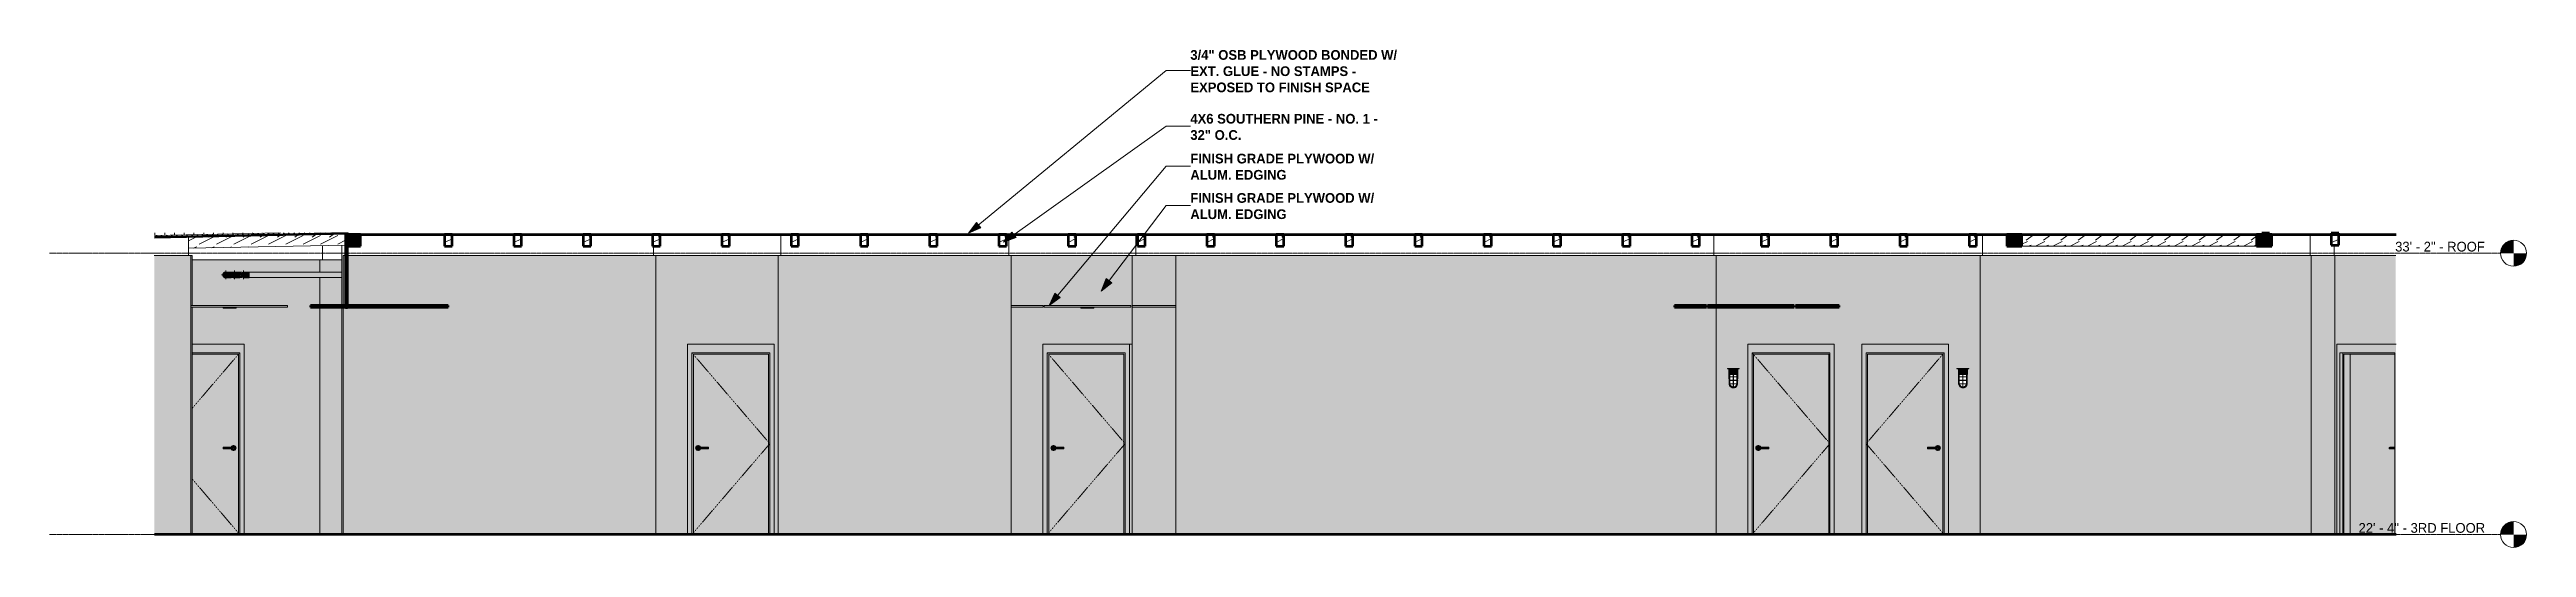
# Model space of a CAD drawing. Header units: inches. Extents: x 10304 to 16189, y 229 to 496.
# Drawn here: x 15045 to 16189, y 262 to 492 of the extents above; entities that cross this region are included whole.
import ezdxf

# ---------------------------------------------------------------- set-up
doc = ezdxf.new("R2010")
doc.units = ezdxf.units.IN
doc.header["$MEASUREMENT"] = 0
doc.linetypes.add('Dash 1_16_', pattern=[0.125, 0.0625, -0.0625])
doc.linetypes.add('Grid Line 1_2_', pattern=[0.875, 0.5, -0.125, 0.125, -0.125])
for name, color, linetype, lineweight in [('0-2', 10, 'Continuous', 9), ('0-4', 90, 'Continuous', 5), ('A-CLNG', 13, 'Continuous', 18), ('A-CLNG-1', 13, 'Continuous', 60), ('A-CLNG-2', 13, 'Continuous', 5), ('A-DOOR', 31, 'Continuous', 18), ('A-DOOR-1', 31, 'Dash 1_16_', 9), ('A-DOOR-2', 31, 'Continuous', 9), ('A-DOOR-FRAM', 31, 'Continuous', 9), ('A-DOOR-FRAM-1', 31, 'Continuous', 18), ('A-FLOR-2', 250, 'Continuous', 60), ('A-FLOR-LEVL', 51, 'Continuous', 9), ('A-FLOR-LEVL-1', 51, 'Grid Line 1_2_', 9), ('A-FLOR-MCUT-1', 7, 'Continuous', 18), ('A-FLOR-PATT-1', 10, 'Continuous', 9), ('A-FLOR-PATT-2', 253, 'Continuous', 9), ('A-ROOF-1', 7, 'Continuous', 18), ('A-ROOF-2', 251, 'Continuous', 5), ('A-ROOF-3', 250, 'Continuous', 60), ('A-ROOF-PATT-2', 252, 'Continuous', 9), ('A-ROOF-PATT-3', 10, 'Continuous', 9), ('A-WALL-1', 7, 'Continuous', 18), ('E-LITE-EQPM', 33, 'Continuous', 9), ('G-ANNO-TEXT', 231, 'Continuous', 9), ('I-WALL', 2, 'Continuous', 18), ('I-WALL-3', 2, 'Continuous', 5), ('P-PIPE', 3, 'Continuous', 9), ('P-PIPE-1', 3, 'Continuous', 5), ('P-PIPE-CNTR', 3, 'Continuous', 9), ('S-BEAM', 12, 'Continuous', 9), ('S-BEAM-1', 10, 'Continuous', 9), ('S-BEAM-2', 250, 'Continuous', 60), ('S-BEAM-3', 35, 'Continuous', 9), ('S-BEAM-4', 150, 'Continuous', 9)]:
    doc.layers.add(name, color=color, linetype=linetype, lineweight=lineweight)
doc.styles.add('Century Gothic', font='ufonts.com_century-gothic.ttf', dxfattribs={"height": 4.5})
doc.styles.add('Century Gothic_B', font='GOTHICB.TTF', dxfattribs={"height": 4.5})
pattern_1 = [(0, (-8.66, 0), (0, 2.399), []), (315, (-8.66, 0), (2.3985062, 0), [3.393, -3.393]), (45, (-8.66, 0), (2.3985062, 0), [3.393, -3.393])]
pattern_2 = [(216.87, (-5.462, 7.997), (23.9897714, 15.99364286), [3.998, -35.986]), (206.565, (-0.663, 5.598), (-7.9970807, -7.996619), [8.941, -8.941]), (198.435, (-0.663, 1.599), (-15.9938446, -7.9970983), [5.058, -20.23])]

msp = doc.modelspace()

# ---------------------------------------------------------------- texts
at = {"layer": 'A-FLOR-LEVL', "char_height": 4.5, "attachment_point": 1, "style": 'Century Gothic'}
for s, insert, width in [('33\' - 2" - ROOF', (16127.9, 403.3), 52.116), ('22\' - 4" - 3RD FLOOR', (16111, 273.3), 72.568)]:
    msp.add_mtext(s, dxfattribs=dict(at, insert=insert, width=width))
at = {"layer": 'G-ANNO-TEXT', "char_height": 4.5, "attachment_point": 1, "style": 'Century Gothic_B'}
for s, insert, width in [('3/4" OSB PLYWOOD BONDED W/', (15571.5, 491.9), 118.927), ('EXT. GLUE - NO STAMPS -', (15571.5, 484.4), 91.354), ('EXPOSED TO FINISH SPACE', (15571.5, 476.9), 97.414), ('4X6 SOUTHERN PINE - NO. 1 -', (15571.5, 462.4), 106.807), ('32" O.C.', (15571.5, 454.9), 30.451), ('ALUM. EDGING', (15571.5, 436.5), 55.752), ('FINISH GRADE PLYWOOD W/', (15571.5, 444), 104.232), ('FINISH GRADE PLYWOOD W/', (15571.5, 425.8), 104.232), ('ALUM. EDGING', (15571.5, 418.3), 55.752)]:
    msp.add_mtext(s, dxfattribs=dict(at, insert=insert, width=width))

# ---------------------------------------------------------------- blocks, each defined once
blk = doc.blocks.new('CTR - 1st Phase - Shell_rvt-4-INTERIOR ELEVATION - CORRIDOR WEST _302_W_ - 3RD FLOOR - EAST WALL')
at = {"layer": 'A-FLOR-PATT-1'}
h = blk.add_hatch(dxfattribs=at)
h.set_pattern_fill('FP_32', color=256, style=0, pattern_type=2)
h.set_pattern_definition(pattern_1)
h.paths.add_polyline_path([(-3496.9, 405.4), (-3407.7, 407.3), (-3407.7, 407.4), (-3438.7, 407.4), (-3496.9, 406.2), (-3496.9, 406.1)], flags=0)
h = blk.add_hatch(dxfattribs=at)
h.set_pattern_fill('FP_32', color=256, style=0, pattern_type=2)
h.set_pattern_definition(pattern_1)
h.paths.add_polyline_path([(-2489.8, 406.7), (-2461.7, 406.7), (-2461.7, 407.4), (-3407.7, 407.4), (-3407.7, 406.7), (-2490.2, 406.7)], flags=0)
at = {"layer": 'A-FLOR-PATT-2'}
h = blk.add_hatch(dxfattribs=at)
h.set_pattern_fill('FP_33', color=256, style=0, pattern_type=2)
h.set_pattern_definition([(0, (-8.66, 0), (0, 4.5), []), (90, (-8.66, 0), (-4.5, 3e-16), [])])
h.paths.add_polyline_path([(-3496.9, 406.2), (-3438.7, 407.4), (-3496.9, 407.4)], flags=0)
at = {"layer": 'A-ROOF-2'}
blk.add_hatch(color=256, dxfattribs=at).paths.add_polyline_path([(-3408.7, 373.8), (-3407.7, 373.8), (-3407.7, 374), (-3408.7, 374)], flags=0)
at = {"layer": 'A-ROOF-PATT-2'}
h = blk.add_hatch(dxfattribs=at)
h.set_pattern_fill('FP_30', color=256, style=0, pattern_type=2)
h.set_pattern_definition([(161.57, (-8.42, 0.24), (-1.92045124, 0.00015035), [0, -13.661, 1.517, 0]), (18.43, (-8.9, 0.24), (-1.92045124, -0.00015035), [0, -13.661, 1.517, 0]), (108.43, (-8.42, 0.24), (0.95996907, -4.80073665), [4.553, -10.625]), (71.57, (-8.9, 0.24), (0.95996907, 4.80073665), [4.553, -10.625])])
h.paths.add_polyline_path([(-3407.7, 374), (-3407.7, 401.2), (-3408.7, 401.2), (-3408.7, 374)], flags=0)
h.paths.add_polyline_path([(-3408.7, 406.7), (-3407.7, 406.7), (-3407.7, 407.3), (-3408.7, 407.2), (-3408.7, 406.7)], flags=0)
at = {"layer": 'A-ROOF-PATT-3'}
h = blk.add_hatch(dxfattribs=at)
h.set_pattern_fill('FP_31', color=256, style=0, pattern_type=2)
h.set_pattern_definition([(0, (-8.66, 0), (15.36, 3.84), [0.634, -10.886, 0.634, -10.886, -61.44]), (0, (-8.66, 0), (15.36, 3.84), [-23.04, 0.634, -22.406, 0.634, -10.886, -26.88]), (0, (-8.66, 0), (15.36, 3.84), [-57.6, 0.634, -7.046, 0.634, -18.566]), (120, (-2.9, 1.92), (-11.0055376, 11.38215), [0.634, -10.886, 0.634, -10.886, -61.44]), (120, (-2.9, 1.92), (-11.0055376, 11.38215), [-23.04, 0.634, -22.406, 0.634, -10.886, -26.88]), (120, (-2.9, 1.92), (-11.0055376, 11.38215), [-57.6, 0.634, -7.046, 0.634, -18.566]), (240, (-0.98, 9.6), (-4.3544624, -15.22215), [0.634, -10.886, 0.634, -10.886, -61.44]), (240, (-0.98, 9.6), (-4.3544624, -15.22215), [-23.04, 0.634, -22.406, 0.634, -10.886, -26.88]), (240, (-0.98, 9.6), (-4.3544624, -15.22215), [-57.6, 0.634, -7.046, 0.634, -18.566])])
h.paths.add_polyline_path([(-3407.7, 372.9), (-3407.7, 373.1), (-3408.7, 373.1), (-3408.7, 372.9)], flags=0)
at = {"layer": 'A-FLOR-2'}
for p, q in [((-3496.9, 405.4), (-3407.7, 407.3)), ((-3407.7, 407.3), (-3407.7, 407.4)), ((-3407.7, 407.4), (-3407.7, 406.7)), ((-3407.7, 406.7), (-2461.7, 406.7)), ((-2461.7, 268), (-3496.9, 268))]:
    blk.add_line(p, q, dxfattribs=at)
at = {"layer": 'A-FLOR-MCUT-1'}
blk.add_line((-3438.7, 407.4), (-3496.9, 406.2), dxfattribs=at)
at = {"layer": 'A-ROOF-1'}
for p, q in [((-3481.2, 405.8), (-3481.2, 397)), ((-3419.3, 401.5), (-3419.3, 395)), ((-3407.7, 407.3), (-3408.7, 407.2)), ((-3266.4, 397), (-3266.4, 401.2)), ((-3207.6, 397), (-3207.6, 406.7)), ((-3102.4, 397), (-3102.4, 406.7)), ((-3043.6, 397), (-3043.6, 406.7)), ((-2776.8, 397), (-2776.8, 406.7)), ((-2652.6, 397), (-2652.6, 406.7)), ((-2501.3, 397), (-2501.3, 406.7)), ((-2490.2, 397), (-2490.2, 401.7)), ((-3408.7, 374), (-3407.7, 374)), ((-3408.7, 373.5), (-3407.7, 373.5))]:
    blk.add_line(p, q, dxfattribs=at)
at = {"layer": 'A-ROOF-3'}
for p, q in [((-3408.7, 407.4), (-3408.7, 372.9)), ((-3407.7, 372.9), (-3407.7, 407.4)), ((-3408.7, 372.9), (-3407.7, 372.9))]:
    blk.add_line(p, q, dxfattribs=at)
at = {"layer": 'A-WALL-1'}
for p, q in [((-3410.3, 373.8), (-3410.3, 401.7)), ((-3410.3, 349.5), (-3410.3, 373.1)), ((-3410.3, 348), (-3410.3, 349.5)), ((-3410.3, 348), (-3410.3, 268))]:
    blk.add_line(p, q, dxfattribs=at)
blk = doc.blocks.new('LVL-Laminated Veneer Lumber - _2_SISTERED 4X6 PINE-2262742-INTERIOR ELEVATION - CORRIDOR WEST _302_W_ - 3RD FLOOR - EAST WALL')
at = {"layer": 'S-BEAM-3'}
for points in [[(-3408.7, 401.2), (-3401.7, 401.2), (-3401.7, 406.7), (-3408.7, 406.7), (-3408.7, 401.8)], [(-3407.7, 406.7), (-3401.7, 406.7), (-3401.7, 406.7), (-3407.7, 406.7)]]:
    blk.add_hatch(color=256, dxfattribs=at).paths.add_polyline_path(points, flags=0)
at = {"layer": 'S-BEAM-1'}
blk.add_line((-3401.7, 406.7), (-3401.7, 406.7), dxfattribs=at)
at = {"layer": 'S-BEAM-2'}
for p, q in [((-3401.7, 406.7), (-3408.7, 406.7)), ((-3408.7, 406.7), (-3408.7, 401.2)), ((-3408.7, 401.2), (-3401.7, 401.2)), ((-3401.7, 401.2), (-3401.7, 406.7))]:
    blk.add_line(p, q, dxfattribs=at)
blk = doc.blocks.new('LVL-Laminated Veneer Lumber - _2_SISTERED 4X6 PINE-V111-INTERIOR ELEVATION - CORRIDOR WEST _302_W_ - 3RD FLOOR - EAST WALL')
at = {"layer": 'S-BEAM-3'}
for points in [[(-2634.5, 401.2), (-2634.5, 406.7), (-2641.5, 406.7), (-2641.5, 401.2), (-2639.9, 401.2)], [(-2634.5, 406.7), (-2634.5, 406.7), (-2641.5, 406.7), (-2641.5, 406.7), (-2639.9, 406.7)]]:
    blk.add_hatch(color=256, dxfattribs=at).paths.add_polyline_path(points, flags=0)
at = {"layer": 'S-BEAM-1'}
for p, q in [((-2641.5, 406.7), (-2641.5, 406.7)), ((-2634.5, 406.7), (-2634.5, 406.7))]:
    blk.add_line(p, q, dxfattribs=at)
at = {"layer": 'S-BEAM-2'}
for p, q in [((-2634.5, 406.7), (-2641.5, 406.7)), ((-2641.5, 406.7), (-2641.5, 401.2)), ((-2641.5, 401.2), (-2634.5, 401.2)), ((-2634.5, 401.2), (-2634.5, 406.7))]:
    blk.add_line(p, q, dxfattribs=at)
blk = doc.blocks.new('LVL-Laminated Veneer Lumber - 4X6 S_ PINE - NO_ 1-2291797-INTERIOR ELEVATION - CORRIDOR WEST _302_W_ - 3RD FLOOR - EAST WALL')
at = {"layer": 'S-BEAM-1'}
h = blk.add_hatch(dxfattribs=at)
h.set_pattern_fill('FP_34', color=256, style=0, pattern_type=2)
h.set_pattern_definition([(216.864, (-5.462, 8.241), (23.989846, 15.9899307), [3.998, -35.983]), (206.56, (-0.663, 5.842), (-7.9977785, -7.9959213), [8.94, -8.94]), (198.431, (-0.663, 1.845), (-15.994719, -7.995033), [5.058, -20.23])])
h.paths.add_polyline_path([(-2591.1, 401.3), (-2526.1, 401.3), (-2526.1, 406.7), (-2634.5, 406.7), (-2634.5, 401.3), (-2623.5, 401.3)], flags=0)
blk.add_line((-2634.5, 401.3), (-2526.1, 401.3), dxfattribs=at)
blk = doc.blocks.new('LVL-Laminated Veneer Lumber - 4X6 S_ PINE - NO_ 1-2262207-INTERIOR ELEVATION - CORRIDOR WEST _302_W_ - 3RD FLOOR - EAST WALL')
at = {"layer": 'S-BEAM'}
h = blk.add_hatch(dxfattribs=at)
h.set_pattern_fill('FP_35', color=256, style=0, pattern_type=2)
h.set_pattern_definition(pattern_2)
h.paths.add_polyline_path([(-3359.4, 401.2), (-3359.4, 406.7), (-3362.9, 406.7), (-3362.9, 401.2)], flags=0)
at = {"layer": 'S-BEAM-2'}
for p, q in [((-3359.4, 406.7), (-3362.9, 406.7)), ((-3362.9, 406.7), (-3362.9, 401.2)), ((-3362.9, 401.2), (-3359.4, 401.2)), ((-3359.4, 401.2), (-3359.4, 406.7))]:
    blk.add_line(p, q, dxfattribs=at)
blk = doc.blocks.new('LVL-Laminated Veneer Lumber - 4X6 S_ PINE - NO_ 1-V112-INTERIOR ELEVATION - CORRIDOR WEST _302_W_ - 3RD FLOOR - EAST WALL')
at = {"layer": 'S-BEAM'}
h = blk.add_hatch(dxfattribs=at)
h.set_pattern_fill('FP_35', color=256, style=0, pattern_type=2)
h.set_pattern_definition(pattern_2)
h.paths.add_polyline_path([(-3327.4, 401.2), (-3327.4, 406.7), (-3330.9, 406.7), (-3330.9, 401.2)], flags=0)
at = {"layer": 'S-BEAM-2'}
for p, q in [((-3327.4, 406.7), (-3330.9, 406.7)), ((-3330.9, 406.7), (-3330.9, 401.2)), ((-3330.9, 401.2), (-3327.4, 401.2)), ((-3327.4, 401.2), (-3327.4, 406.7))]:
    blk.add_line(p, q, dxfattribs=at)
blk = doc.blocks.new('LVL-Laminated Veneer Lumber - 4X6 S_ PINE - NO_ 1-V113-INTERIOR ELEVATION - CORRIDOR WEST _302_W_ - 3RD FLOOR - EAST WALL')
at = {"layer": 'S-BEAM'}
h = blk.add_hatch(dxfattribs=at)
h.set_pattern_fill('FP_35', color=256, style=0, pattern_type=2)
h.set_pattern_definition(pattern_2)
h.paths.add_polyline_path([(-3298.9, 401.2), (-3295.4, 401.2), (-3295.4, 406.7), (-3298.9, 406.7)], flags=0)
at = {"layer": 'S-BEAM-2'}
for p, q in [((-3295.4, 406.7), (-3298.9, 406.7)), ((-3298.9, 406.7), (-3298.9, 401.2)), ((-3298.9, 401.2), (-3295.4, 401.2)), ((-3295.4, 401.2), (-3295.4, 406.7))]:
    blk.add_line(p, q, dxfattribs=at)
blk = doc.blocks.new('LVL-Laminated Veneer Lumber - 4X6 S_ PINE - NO_ 1-2262206-INTERIOR ELEVATION - CORRIDOR WEST _302_W_ - 3RD FLOOR - EAST WALL')
at = {"layer": 'S-BEAM'}
h = blk.add_hatch(dxfattribs=at)
h.set_pattern_fill('FP_35', color=256, style=0, pattern_type=2)
h.set_pattern_definition(pattern_2)
h.paths.add_polyline_path([(-3266.4, 401.2), (-3263.4, 401.2), (-3263.4, 406.7), (-3266.9, 406.7), (-3266.9, 401.2)], flags=0)
at = {"layer": 'S-BEAM-2'}
for p, q in [((-3263.4, 406.7), (-3266.9, 406.7)), ((-3266.9, 406.7), (-3266.9, 401.2)), ((-3266.9, 401.2), (-3263.4, 401.2)), ((-3263.4, 401.2), (-3263.4, 406.7))]:
    blk.add_line(p, q, dxfattribs=at)
blk = doc.blocks.new('LVL-Laminated Veneer Lumber - 4X6 S_ PINE - NO_ 1-V114-INTERIOR ELEVATION - CORRIDOR WEST _302_W_ - 3RD FLOOR - EAST WALL')
at = {"layer": 'S-BEAM'}
h = blk.add_hatch(dxfattribs=at)
h.set_pattern_fill('FP_35', color=256, style=0, pattern_type=2)
h.set_pattern_definition(pattern_2)
h.paths.add_polyline_path([(-3231.4, 401.2), (-3231.4, 406.7), (-3234.9, 406.7), (-3234.9, 401.2)], flags=0)
at = {"layer": 'S-BEAM-2'}
for p, q in [((-3231.4, 406.7), (-3234.9, 406.7)), ((-3234.9, 406.7), (-3234.9, 401.2)), ((-3234.9, 401.2), (-3231.4, 401.2)), ((-3231.4, 401.2), (-3231.4, 406.7))]:
    blk.add_line(p, q, dxfattribs=at)
blk = doc.blocks.new('LVL-Laminated Veneer Lumber - 4X6 S_ PINE - NO_ 1-V115-INTERIOR ELEVATION - CORRIDOR WEST _302_W_ - 3RD FLOOR - EAST WALL')
at = {"layer": 'S-BEAM'}
h = blk.add_hatch(dxfattribs=at)
h.set_pattern_fill('FP_35', color=256, style=0, pattern_type=2)
h.set_pattern_definition(pattern_2)
h.paths.add_polyline_path([(-3202.9, 401.2), (-3199.4, 401.2), (-3199.4, 406.7), (-3202.9, 406.7)], flags=0)
at = {"layer": 'S-BEAM-2'}
for p, q in [((-3199.4, 406.7), (-3202.9, 406.7)), ((-3202.9, 406.7), (-3202.9, 401.2)), ((-3202.9, 401.2), (-3199.4, 401.2)), ((-3199.4, 401.2), (-3199.4, 406.7))]:
    blk.add_line(p, q, dxfattribs=at)
blk = doc.blocks.new('LVL-Laminated Veneer Lumber - 4X6 S_ PINE - NO_ 1-V116-INTERIOR ELEVATION - CORRIDOR WEST _302_W_ - 3RD FLOOR - EAST WALL')
at = {"layer": 'S-BEAM'}
h = blk.add_hatch(dxfattribs=at)
h.set_pattern_fill('FP_35', color=256, style=0, pattern_type=2)
h.set_pattern_definition(pattern_2)
h.paths.add_polyline_path([(-3167.4, 401.2), (-3167.4, 406.7), (-3170.9, 406.7), (-3170.9, 401.2)], flags=0)
at = {"layer": 'S-BEAM-2'}
for p, q in [((-3167.4, 406.7), (-3170.9, 406.7)), ((-3170.9, 406.7), (-3170.9, 401.2)), ((-3170.9, 401.2), (-3167.4, 401.2)), ((-3167.4, 401.2), (-3167.4, 406.7))]:
    blk.add_line(p, q, dxfattribs=at)
blk = doc.blocks.new('LVL-Laminated Veneer Lumber - 4X6 S_ PINE - NO_ 1-V117-INTERIOR ELEVATION - CORRIDOR WEST _302_W_ - 3RD FLOOR - EAST WALL')
at = {"layer": 'S-BEAM'}
h = blk.add_hatch(dxfattribs=at)
h.set_pattern_fill('FP_35', color=256, style=0, pattern_type=2)
h.set_pattern_definition(pattern_2)
h.paths.add_polyline_path([(-3138.9, 401.2), (-3135.4, 401.2), (-3135.4, 406.7), (-3138.9, 406.7)], flags=0)
at = {"layer": 'S-BEAM-2'}
for p, q in [((-3135.4, 406.7), (-3138.9, 406.7)), ((-3138.9, 406.7), (-3138.9, 401.2)), ((-3138.9, 401.2), (-3135.4, 401.2)), ((-3135.4, 401.2), (-3135.4, 406.7))]:
    blk.add_line(p, q, dxfattribs=at)
blk = doc.blocks.new('LVL-Laminated Veneer Lumber - 4X6 S_ PINE - NO_ 1-V118-INTERIOR ELEVATION - CORRIDOR WEST _302_W_ - 3RD FLOOR - EAST WALL')
at = {"layer": 'S-BEAM'}
h = blk.add_hatch(dxfattribs=at)
h.set_pattern_fill('FP_35', color=256, style=0, pattern_type=2)
h.set_pattern_definition(pattern_2)
h.paths.add_polyline_path([(-3106.9, 401.2), (-3103.4, 401.2), (-3103.4, 406.7), (-3106.9, 406.7)], flags=0)
at = {"layer": 'S-BEAM-2'}
for p, q in [((-3103.4, 406.7), (-3106.9, 406.7)), ((-3106.9, 406.7), (-3106.9, 401.2)), ((-3106.9, 401.2), (-3103.4, 401.2)), ((-3103.4, 401.2), (-3103.4, 406.7))]:
    blk.add_line(p, q, dxfattribs=at)
blk = doc.blocks.new('LVL-Laminated Veneer Lumber - 4X6 S_ PINE - NO_ 1-2262204-INTERIOR ELEVATION - CORRIDOR WEST _302_W_ - 3RD FLOOR - EAST WALL')
at = {"layer": 'S-BEAM'}
h = blk.add_hatch(dxfattribs=at)
h.set_pattern_fill('FP_35', color=256, style=0, pattern_type=2)
h.set_pattern_definition(pattern_2)
h.paths.add_polyline_path([(-3071.4, 401.2), (-3071.4, 406.7), (-3074.9, 406.7), (-3074.9, 401.2)], flags=0)
at = {"layer": 'S-BEAM-2'}
for p, q in [((-3071.4, 406.7), (-3074.9, 406.7)), ((-3074.9, 406.7), (-3074.9, 401.2)), ((-3074.9, 401.2), (-3071.4, 401.2)), ((-3071.4, 401.2), (-3071.4, 406.7))]:
    blk.add_line(p, q, dxfattribs=at)
blk = doc.blocks.new('LVL-Laminated Veneer Lumber - 4X6 S_ PINE - NO_ 1-2262205-INTERIOR ELEVATION - CORRIDOR WEST _302_W_ - 3RD FLOOR - EAST WALL')
at = {"layer": 'S-BEAM'}
h = blk.add_hatch(dxfattribs=at)
h.set_pattern_fill('FP_35', color=256, style=0, pattern_type=2)
h.set_pattern_definition(pattern_2)
h.paths.add_polyline_path([(-3042.9, 401.2), (-3039.4, 401.2), (-3039.4, 406.7), (-3042.9, 406.7)], flags=0)
at = {"layer": 'S-BEAM-2'}
for p, q in [((-3039.4, 406.7), (-3042.9, 406.7)), ((-3042.9, 406.7), (-3042.9, 401.2)), ((-3042.9, 401.2), (-3039.4, 401.2)), ((-3039.4, 401.2), (-3039.4, 406.7))]:
    blk.add_line(p, q, dxfattribs=at)
blk = doc.blocks.new('LVL-Laminated Veneer Lumber - 4X6 S_ PINE - NO_ 1-V119-INTERIOR ELEVATION - CORRIDOR WEST _302_W_ - 3RD FLOOR - EAST WALL')
at = {"layer": 'S-BEAM'}
h = blk.add_hatch(dxfattribs=at)
h.set_pattern_fill('FP_35', color=256, style=0, pattern_type=2)
h.set_pattern_definition(pattern_2)
h.paths.add_polyline_path([(-3007.4, 401.2), (-3007.4, 406.7), (-3010.9, 406.7), (-3010.9, 401.2)], flags=0)
at = {"layer": 'S-BEAM-2'}
for p, q in [((-3007.4, 406.7), (-3010.9, 406.7)), ((-3010.9, 406.7), (-3010.9, 401.2)), ((-3010.9, 401.2), (-3007.4, 401.2)), ((-3007.4, 401.2), (-3007.4, 406.7))]:
    blk.add_line(p, q, dxfattribs=at)
blk = doc.blocks.new('LVL-Laminated Veneer Lumber - 4X6 S_ PINE - NO_ 1-V120-INTERIOR ELEVATION - CORRIDOR WEST _302_W_ - 3RD FLOOR - EAST WALL')
at = {"layer": 'S-BEAM'}
h = blk.add_hatch(dxfattribs=at)
h.set_pattern_fill('FP_35', color=256, style=0, pattern_type=2)
h.set_pattern_definition(pattern_2)
h.paths.add_polyline_path([(-2975.4, 401.2), (-2975.4, 406.7), (-2978.9, 406.7), (-2978.9, 401.2)], flags=0)
at = {"layer": 'S-BEAM-2'}
for p, q in [((-2975.4, 406.7), (-2978.9, 406.7)), ((-2978.9, 406.7), (-2978.9, 401.2)), ((-2978.9, 401.2), (-2975.4, 401.2)), ((-2975.4, 401.2), (-2975.4, 406.7))]:
    blk.add_line(p, q, dxfattribs=at)
blk = doc.blocks.new('LVL-Laminated Veneer Lumber - 4X6 S_ PINE - NO_ 1-V121-INTERIOR ELEVATION - CORRIDOR WEST _302_W_ - 3RD FLOOR - EAST WALL')
at = {"layer": 'S-BEAM'}
h = blk.add_hatch(dxfattribs=at)
h.set_pattern_fill('FP_35', color=256, style=0, pattern_type=2)
h.set_pattern_definition(pattern_2)
h.paths.add_polyline_path([(-2943.4, 401.2), (-2943.4, 406.7), (-2946.9, 406.7), (-2946.9, 401.2)], flags=0)
at = {"layer": 'S-BEAM-2'}
for p, q in [((-2943.4, 406.7), (-2946.9, 406.7)), ((-2946.9, 406.7), (-2946.9, 401.2)), ((-2946.9, 401.2), (-2943.4, 401.2)), ((-2943.4, 401.2), (-2943.4, 406.7))]:
    blk.add_line(p, q, dxfattribs=at)
blk = doc.blocks.new('LVL-Laminated Veneer Lumber - 4X6 S_ PINE - NO_ 1-V122-INTERIOR ELEVATION - CORRIDOR WEST _302_W_ - 3RD FLOOR - EAST WALL')
at = {"layer": 'S-BEAM'}
h = blk.add_hatch(dxfattribs=at)
h.set_pattern_fill('FP_35', color=256, style=0, pattern_type=2)
h.set_pattern_definition(pattern_2)
h.paths.add_polyline_path([(-2914.9, 401.2), (-2911.4, 401.2), (-2911.4, 406.7), (-2914.9, 406.7)], flags=0)
at = {"layer": 'S-BEAM-2'}
for p, q in [((-2911.4, 406.7), (-2914.9, 406.7)), ((-2914.9, 406.7), (-2914.9, 401.2)), ((-2914.9, 401.2), (-2911.4, 401.2)), ((-2911.4, 401.2), (-2911.4, 406.7))]:
    blk.add_line(p, q, dxfattribs=at)
blk = doc.blocks.new('LVL-Laminated Veneer Lumber - 4X6 S_ PINE - NO_ 1-V123-INTERIOR ELEVATION - CORRIDOR WEST _302_W_ - 3RD FLOOR - EAST WALL')
at = {"layer": 'S-BEAM'}
h = blk.add_hatch(dxfattribs=at)
h.set_pattern_fill('FP_35', color=256, style=0, pattern_type=2)
h.set_pattern_definition(pattern_2)
h.paths.add_polyline_path([(-2882.9, 401.2), (-2879.4, 401.2), (-2879.4, 406.7), (-2882.9, 406.7)], flags=0)
at = {"layer": 'S-BEAM-2'}
for p, q in [((-2879.4, 406.7), (-2882.9, 406.7)), ((-2882.9, 406.7), (-2882.9, 401.2)), ((-2882.9, 401.2), (-2879.4, 401.2)), ((-2879.4, 401.2), (-2879.4, 406.7))]:
    blk.add_line(p, q, dxfattribs=at)
blk = doc.blocks.new('LVL-Laminated Veneer Lumber - 4X6 S_ PINE - NO_ 1-V124-INTERIOR ELEVATION - CORRIDOR WEST _302_W_ - 3RD FLOOR - EAST WALL')
at = {"layer": 'S-BEAM'}
h = blk.add_hatch(dxfattribs=at)
h.set_pattern_fill('FP_35', color=256, style=0, pattern_type=2)
h.set_pattern_definition(pattern_2)
h.paths.add_polyline_path([(-2850.9, 401.2), (-2847.4, 401.2), (-2847.4, 406.7), (-2850.9, 406.7)], flags=0)
at = {"layer": 'S-BEAM-2'}
for p, q in [((-2847.4, 406.7), (-2850.9, 406.7)), ((-2850.9, 406.7), (-2850.9, 401.2)), ((-2850.9, 401.2), (-2847.4, 401.2)), ((-2847.4, 401.2), (-2847.4, 406.7))]:
    blk.add_line(p, q, dxfattribs=at)
blk = doc.blocks.new('LVL-Laminated Veneer Lumber - 4X6 S_ PINE - NO_ 1-V125-INTERIOR ELEVATION - CORRIDOR WEST _302_W_ - 3RD FLOOR - EAST WALL')
at = {"layer": 'S-BEAM'}
h = blk.add_hatch(dxfattribs=at)
h.set_pattern_fill('FP_35', color=256, style=0, pattern_type=2)
h.set_pattern_definition(pattern_2)
h.paths.add_polyline_path([(-2818.9, 401.2), (-2815.4, 401.2), (-2815.4, 406.7), (-2818.9, 406.7)], flags=0)
at = {"layer": 'S-BEAM-2'}
for p, q in [((-2815.4, 406.7), (-2818.9, 406.7)), ((-2818.9, 406.7), (-2818.9, 401.2)), ((-2818.9, 401.2), (-2815.4, 401.2)), ((-2815.4, 401.2), (-2815.4, 406.7))]:
    blk.add_line(p, q, dxfattribs=at)
blk = doc.blocks.new('LVL-Laminated Veneer Lumber - 4X6 S_ PINE - NO_ 1-V126-INTERIOR ELEVATION - CORRIDOR WEST _302_W_ - 3RD FLOOR - EAST WALL')
at = {"layer": 'S-BEAM'}
h = blk.add_hatch(dxfattribs=at)
h.set_pattern_fill('FP_35', color=256, style=0, pattern_type=2)
h.set_pattern_definition(pattern_2)
h.paths.add_polyline_path([(-2786.9, 401.2), (-2783.4, 401.2), (-2783.4, 406.7), (-2786.9, 406.7)], flags=0)
at = {"layer": 'S-BEAM-2'}
for p, q in [((-2783.4, 406.7), (-2786.9, 406.7)), ((-2786.9, 406.7), (-2786.9, 401.2)), ((-2786.9, 401.2), (-2783.4, 401.2)), ((-2783.4, 401.2), (-2783.4, 406.7))]:
    blk.add_line(p, q, dxfattribs=at)
blk = doc.blocks.new('LVL-Laminated Veneer Lumber - 4X6 S_ PINE - NO_ 1-V127-INTERIOR ELEVATION - CORRIDOR WEST _302_W_ - 3RD FLOOR - EAST WALL')
at = {"layer": 'S-BEAM'}
h = blk.add_hatch(dxfattribs=at)
h.set_pattern_fill('FP_35', color=256, style=0, pattern_type=2)
h.set_pattern_definition(pattern_2)
h.paths.add_polyline_path([(-2754.9, 401.2), (-2751.4, 401.2), (-2751.4, 406.7), (-2754.9, 406.7)], flags=0)
at = {"layer": 'S-BEAM-2'}
for p, q in [((-2751.4, 406.7), (-2754.9, 406.7)), ((-2754.9, 406.7), (-2754.9, 401.2)), ((-2754.9, 401.2), (-2751.4, 401.2)), ((-2751.4, 401.2), (-2751.4, 406.7))]:
    blk.add_line(p, q, dxfattribs=at)
blk = doc.blocks.new('LVL-Laminated Veneer Lumber - 4X6 S_ PINE - NO_ 1-V128-INTERIOR ELEVATION - CORRIDOR WEST _302_W_ - 3RD FLOOR - EAST WALL')
at = {"layer": 'S-BEAM'}
h = blk.add_hatch(dxfattribs=at)
h.set_pattern_fill('FP_35', color=256, style=0, pattern_type=2)
h.set_pattern_definition(pattern_2)
h.paths.add_polyline_path([(-2719.4, 401.2), (-2719.4, 406.7), (-2722.9, 406.7), (-2722.9, 401.2), (-2720.1, 401.2)], flags=0)
at = {"layer": 'S-BEAM-2'}
for p, q in [((-2719.4, 406.7), (-2722.9, 406.7)), ((-2722.9, 406.7), (-2722.9, 401.2)), ((-2722.9, 401.2), (-2719.4, 401.2)), ((-2719.4, 401.2), (-2719.4, 406.7))]:
    blk.add_line(p, q, dxfattribs=at)
blk = doc.blocks.new('LVL-Laminated Veneer Lumber - 4X6 S_ PINE - NO_ 1-V129-INTERIOR ELEVATION - CORRIDOR WEST _302_W_ - 3RD FLOOR - EAST WALL')
at = {"layer": 'S-BEAM'}
h = blk.add_hatch(dxfattribs=at)
h.set_pattern_fill('FP_35', color=256, style=0, pattern_type=2)
h.set_pattern_definition(pattern_2)
h.paths.add_polyline_path([(-2687.4, 401.2), (-2687.4, 406.7), (-2690.9, 406.7), (-2690.9, 401.2), (-2688.2, 401.2)], flags=0)
at = {"layer": 'S-BEAM-2'}
for p, q in [((-2687.4, 406.7), (-2690.9, 406.7)), ((-2690.9, 406.7), (-2690.9, 401.2)), ((-2690.9, 401.2), (-2687.4, 401.2)), ((-2687.4, 401.2), (-2687.4, 406.7))]:
    blk.add_line(p, q, dxfattribs=at)
blk = doc.blocks.new('LVL-Laminated Veneer Lumber - 4X6 S_ PINE - NO_ 1-V130-INTERIOR ELEVATION - CORRIDOR WEST _302_W_ - 3RD FLOOR - EAST WALL')
at = {"layer": 'S-BEAM'}
h = blk.add_hatch(dxfattribs=at)
h.set_pattern_fill('FP_35', color=256, style=0, pattern_type=2)
h.set_pattern_definition(pattern_2)
h.paths.add_polyline_path([(-2655.8, 401.2), (-2655.4, 401.2), (-2655.4, 406.7), (-2658.9, 406.7), (-2658.9, 401.2)], flags=0)
at = {"layer": 'S-BEAM-2'}
for p, q in [((-2655.4, 406.7), (-2658.9, 406.7)), ((-2658.9, 406.7), (-2658.9, 401.2)), ((-2658.9, 401.2), (-2655.4, 401.2)), ((-2655.4, 401.2), (-2655.4, 406.7))]:
    blk.add_line(p, q, dxfattribs=at)
blk = doc.blocks.new('LVL-Laminated Veneer Lumber - 4X6 S_ PINE - NO_ 1-2421997-INTERIOR ELEVATION - CORRIDOR WEST _302_W_ - 3RD FLOOR - EAST WALL')
at = {"layer": 'S-BEAM'}
h = blk.add_hatch(dxfattribs=at)
h.set_pattern_fill('FP_35', color=256, style=0, pattern_type=2)
h.set_pattern_definition(pattern_2)
h.paths.add_polyline_path([(-2523.6, 406.7), (-2520.1, 406.7), (-2520.1, 406.7), (-2523.6, 406.7)], flags=0)
at = {"layer": 'S-BEAM-2'}
for p, q in [((-2520.1, 407.2), (-2523.6, 407.2)), ((-2523.6, 407.2), (-2523.6, 401.7)), ((-2523.6, 401.7), (-2520.1, 401.7)), ((-2520.1, 401.7), (-2520.1, 407.2))]:
    blk.add_line(p, q, dxfattribs=at)
blk = doc.blocks.new('LVL-Laminated Veneer Lumber - 4X6 S_ PINE - NO_ 1-2421998-INTERIOR ELEVATION - CORRIDOR WEST _302_W_ - 3RD FLOOR - EAST WALL')
at = {"layer": 'S-BEAM'}
h = blk.add_hatch(dxfattribs=at)
h.set_pattern_fill('FP_35', color=256, style=0, pattern_type=2)
h.set_pattern_definition(pattern_2)
h.paths.add_polyline_path([(-2489.8, 401.7), (-2488.1, 401.7), (-2488.1, 406.7), (-2491.6, 406.7), (-2491.6, 401.7), (-2490, 401.7)], flags=0)
at = {"layer": 'S-BEAM-2'}
for p, q in [((-2488.1, 407.2), (-2491.6, 407.2)), ((-2491.6, 407.2), (-2491.6, 401.7)), ((-2491.6, 401.7), (-2488.1, 401.7)), ((-2488.1, 401.7), (-2488.1, 407.2))]:
    blk.add_line(p, q, dxfattribs=at)
blk = doc.blocks.new('LVL-Laminated Veneer Lumber - 4X6 S_ PINE - NO_ 1-2262211-INTERIOR ELEVATION - CORRIDOR WEST _302_W_ - 3RD FLOOR - EAST WALL')
at = {"layer": 'S-BEAM-1'}
h = blk.add_hatch(dxfattribs=at)
h.set_pattern_fill('FP_35', color=256, style=0, pattern_type=2)
h.set_pattern_definition(pattern_2)
h.paths.add_polyline_path([(-3481.1, 400.3), (-3408.7, 401.8), (-3408.7, 407.3), (-3481.2, 405.8), (-3481.2, 405.4)], flags=0)
for q in [(-3481.2, 405.8), (-3408.7, 401.8)]:
    blk.add_line((-3481.1, 400.3), q, dxfattribs=at)
blk = doc.blocks.new('CTR - 1st Phase - Structure_rvt-4-INTERIOR ELEVATION - CORRIDOR WEST _302_W_ - 3RD FLOOR - EAST WALL')
at = {"layer": 'S-BEAM-4'}
for p, q in [((-3405.2, 406.7), (-3405.2, 406.7)), ((-2638, 406.7), (-2638, 406.7))]:
    blk.add_line(p, q, dxfattribs=at)
at = {"layer": '0-2'}
for name, p in [('LVL-Laminated Veneer Lumber - 4X6 S_ PINE - NO_ 1-2262211-INTERIOR ELEVATION - CORRIDOR WEST _302_W_ - 3RD FLOOR - EAST WALL', (0, 0)), ('LVL-Laminated Veneer Lumber - _2_SISTERED 4X6 PINE-2262742-INTERIOR ELEVATION - CORRIDOR WEST _302_W_ - 3RD FLOOR - EAST WALL', (0, 0)), ('LVL-Laminated Veneer Lumber - 4X6 S_ PINE - NO_ 1-2262207-INTERIOR ELEVATION - CORRIDOR WEST _302_W_ - 3RD FLOOR - EAST WALL', (0, 0)), ('LVL-Laminated Veneer Lumber - 4X6 S_ PINE - NO_ 1-V112-INTERIOR ELEVATION - CORRIDOR WEST _302_W_ - 3RD FLOOR - EAST WALL', (0, 0)), ('LVL-Laminated Veneer Lumber - 4X6 S_ PINE - NO_ 1-V113-INTERIOR ELEVATION - CORRIDOR WEST _302_W_ - 3RD FLOOR - EAST WALL', (0, 0)), ('LVL-Laminated Veneer Lumber - 4X6 S_ PINE - NO_ 1-2262206-INTERIOR ELEVATION - CORRIDOR WEST _302_W_ - 3RD FLOOR - EAST WALL', (0, 0)), ('LVL-Laminated Veneer Lumber - 4X6 S_ PINE - NO_ 1-V114-INTERIOR ELEVATION - CORRIDOR WEST _302_W_ - 3RD FLOOR - EAST WALL', (0, 0)), ('LVL-Laminated Veneer Lumber - 4X6 S_ PINE - NO_ 1-V115-INTERIOR ELEVATION - CORRIDOR WEST _302_W_ - 3RD FLOOR - EAST WALL', (0, 0)), ('LVL-Laminated Veneer Lumber - 4X6 S_ PINE - NO_ 1-V116-INTERIOR ELEVATION - CORRIDOR WEST _302_W_ - 3RD FLOOR - EAST WALL', (0, 0)), ('LVL-Laminated Veneer Lumber - 4X6 S_ PINE - NO_ 1-V117-INTERIOR ELEVATION - CORRIDOR WEST _302_W_ - 3RD FLOOR - EAST WALL', (0, 0)), ('LVL-Laminated Veneer Lumber - 4X6 S_ PINE - NO_ 1-V118-INTERIOR ELEVATION - CORRIDOR WEST _302_W_ - 3RD FLOOR - EAST WALL', (0, 0)), ('LVL-Laminated Veneer Lumber - 4X6 S_ PINE - NO_ 1-2262204-INTERIOR ELEVATION - CORRIDOR WEST _302_W_ - 3RD FLOOR - EAST WALL', (0, 0)), ('LVL-Laminated Veneer Lumber - 4X6 S_ PINE - NO_ 1-2262205-INTERIOR ELEVATION - CORRIDOR WEST _302_W_ - 3RD FLOOR - EAST WALL', (0, 0)), ('LVL-Laminated Veneer Lumber - 4X6 S_ PINE - NO_ 1-V119-INTERIOR ELEVATION - CORRIDOR WEST _302_W_ - 3RD FLOOR - EAST WALL', (0, 0)), ('LVL-Laminated Veneer Lumber - 4X6 S_ PINE - NO_ 1-V120-INTERIOR ELEVATION - CORRIDOR WEST _302_W_ - 3RD FLOOR - EAST WALL', (0, 0)), ('LVL-Laminated Veneer Lumber - 4X6 S_ PINE - NO_ 1-V121-INTERIOR ELEVATION - CORRIDOR WEST _302_W_ - 3RD FLOOR - EAST WALL', (0, 0)), ('LVL-Laminated Veneer Lumber - 4X6 S_ PINE - NO_ 1-V122-INTERIOR ELEVATION - CORRIDOR WEST _302_W_ - 3RD FLOOR - EAST WALL', (0, 0)), ('LVL-Laminated Veneer Lumber - 4X6 S_ PINE - NO_ 1-V123-INTERIOR ELEVATION - CORRIDOR WEST _302_W_ - 3RD FLOOR - EAST WALL', (0, 0)), ('LVL-Laminated Veneer Lumber - 4X6 S_ PINE - NO_ 1-V124-INTERIOR ELEVATION - CORRIDOR WEST _302_W_ - 3RD FLOOR - EAST WALL', (0, 0)), ('LVL-Laminated Veneer Lumber - 4X6 S_ PINE - NO_ 1-V125-INTERIOR ELEVATION - CORRIDOR WEST _302_W_ - 3RD FLOOR - EAST WALL', (0, 0)), ('LVL-Laminated Veneer Lumber - 4X6 S_ PINE - NO_ 1-V126-INTERIOR ELEVATION - CORRIDOR WEST _302_W_ - 3RD FLOOR - EAST WALL', (0, 0)), ('LVL-Laminated Veneer Lumber - 4X6 S_ PINE - NO_ 1-V127-INTERIOR ELEVATION - CORRIDOR WEST _302_W_ - 3RD FLOOR - EAST WALL', (0, 0)), ('LVL-Laminated Veneer Lumber - 4X6 S_ PINE - NO_ 1-V128-INTERIOR ELEVATION - CORRIDOR WEST _302_W_ - 3RD FLOOR - EAST WALL', (0, 0)), ('LVL-Laminated Veneer Lumber - 4X6 S_ PINE - NO_ 1-V129-INTERIOR ELEVATION - CORRIDOR WEST _302_W_ - 3RD FLOOR - EAST WALL', (0, 0)), ('LVL-Laminated Veneer Lumber - 4X6 S_ PINE - NO_ 1-V130-INTERIOR ELEVATION - CORRIDOR WEST _302_W_ - 3RD FLOOR - EAST WALL', (0, 0)), ('LVL-Laminated Veneer Lumber - _2_SISTERED 4X6 PINE-V111-INTERIOR ELEVATION - CORRIDOR WEST _302_W_ - 3RD FLOOR - EAST WALL', (0, 0)), ('LVL-Laminated Veneer Lumber - 4X6 S_ PINE - NO_ 1-2291797-INTERIOR ELEVATION - CORRIDOR WEST _302_W_ - 3RD FLOOR - EAST WALL', (0, 0)), ('LVL-Laminated Veneer Lumber - _2_SISTERED 4X6 PINE-V111-INTERIOR ELEVATION - CORRIDOR WEST _302_W_ - 3RD FLOOR - EAST WALL', (115.4, 0)), ('LVL-Laminated Veneer Lumber - 4X6 S_ PINE - NO_ 1-2421997-INTERIOR ELEVATION - CORRIDOR WEST _302_W_ - 3RD FLOOR - EAST WALL', (0, 0)), ('LVL-Laminated Veneer Lumber - 4X6 S_ PINE - NO_ 1-2421998-INTERIOR ELEVATION - CORRIDOR WEST _302_W_ - 3RD FLOOR - EAST WALL', (0, 0))]:
    blk.add_blockref(name, p, dxfattribs=at)
blk = doc.blocks.new('Elbow - PVC - Sch 40 - Standard-2079255-INTERIOR ELEVATION - CORRIDOR WEST _302_W_ - 3RD FLOOR - EAST WALL')
at = {"layer": 'P-PIPE'}
h = blk.add_hatch(color=256, dxfattribs=at)
h.paths.add_polyline_path([(-3464, 386.7), (-3463.7, 386.7), (-3463.3, 386.9), (-3463, 387), (-3462.8, 387.4), (-3462.7, 387.7), (-3462.7, 388), (-3462.7, 388.3), (-3462.9, 388.7), (-3463, 389), (-3463.4, 389.2), (-3463.7, 389.3), (-3464, 389.3), (-3464.3, 389.3), (-3464.7, 389.1), (-3465, 389), (-3465.2, 388.6), (-3465.3, 388.3), (-3465.3, 388), (-3465.3, 387.7), (-3465.1, 387.3), (-3465, 387), (-3464.6, 386.8), (-3464.3, 386.7)], flags=0)
h.paths.add_polyline_path([(-3464, 386.8), (-3464.3, 386.9), (-3464.6, 387), (-3464.8, 387.2), (-3465, 387.4), (-3465.1, 387.7), (-3465.2, 388), (-3465.1, 388.3), (-3465, 388.6), (-3464.8, 388.9), (-3464.6, 389), (-3464.3, 389.1), (-3464, 389.2), (-3463.7, 389.1), (-3463.4, 389), (-3463.2, 388.8), (-3463, 388.6), (-3462.8, 388.2), (-3462.8, 388), (-3462.9, 387.7), (-3463, 387.4), (-3463.2, 387.2), (-3463.4, 387), (-3463.7, 386.9), (-3463.8, 386.8)], flags=0)
for points in [[(-3462.6, 388), (-3462.6, 389.3), (-3463.9, 389.3), (-3463.6, 389.3), (-3463.3, 389.1), (-3463, 388.9), (-3462.8, 388.6), (-3462.7, 388.3), (-3462.6, 388)], [(-3461.5, 388), (-3461.5, 389.3), (-3462.6, 389.3), (-3462.6, 388), (-3462.6, 388)], [(-3462.6, 386.7), (-3461.5, 386.7), (-3461.5, 388), (-3462.6, 388), (-3462.6, 386.7)]]:
    blk.add_hatch(color=256, dxfattribs=at).paths.add_polyline_path(points, flags=0)
h = blk.add_hatch(color=256, dxfattribs=at)
h.paths.add_polyline_path([(-3464, 386.7), (-3463.9, 386.7), (-3464, 386.7)], flags=0)
h.paths.add_polyline_path([(-3462.6, 386.7), (-3462.6, 388), (-3462.7, 388), (-3462.7, 387.7), (-3462.9, 387.3), (-3463, 387), (-3463.4, 386.8), (-3463.7, 386.7), (-3463.9, 386.7), (-3463, 386.7)], flags=0)
for p, q in [((-3461.5, 389.3), (-3462.6, 389.3)), ((-3461.5, 389.3), (-3461.5, 388)), ((-3462.6, 386.7), (-3461.5, 386.7)), ((-3461.5, 388), (-3461.5, 386.7))]:
    blk.add_line(p, q, dxfattribs=at)
at = {"layer": 'P-PIPE', "flags": 128}
for points in [[(-3465.3, 388), (-3465.3, 388.1), (-3465.3, 388.1), (-3465.3, 388.2), (-3465.3, 388.2), (-3465.3, 388.3), (-3465.3, 388.3), (-3465.3, 388.4), (-3465.3, 388.4), (-3465.3, 388.5), (-3465.2, 388.5), (-3465.2, 388.6), (-3465.2, 388.6), (-3465.2, 388.7), (-3465.1, 388.7), (-3465.1, 388.8), (-3465.1, 388.8), (-3465, 388.8), (-3465, 388.9), (-3465, 388.9), (-3464.9, 389), (-3464.9, 389), (-3464.9, 389), (-3464.8, 389.1), (-3464.8, 389.1), (-3464.7, 389.1), (-3464.7, 389.2), (-3464.6, 389.2), (-3464.6, 389.2), (-3464.5, 389.2), (-3464.5, 389.3), (-3464.4, 389.3), (-3464.4, 389.3), (-3464.3, 389.3), (-3464.3, 389.3), (-3464.2, 389.3), (-3464.2, 389.3), (-3464.1, 389.3), (-3464.1, 389.3), (-3464, 389.3), (-3464, 389.3)], [(-3464, 389.3), (-3464, 389.3), (-3464, 389.3), (-3464, 389.3), (-3464, 389.3), (-3464, 389.3), (-3464, 389.3), (-3463.9, 389.3), (-3463.9, 389.3), (-3463.9, 389.3), (-3463.9, 389.3), (-3463.9, 389.3), (-3463.8, 389.3), (-3463.8, 389.3), (-3463.8, 389.3), (-3463.8, 389.3), (-3463.7, 389.3), (-3463.7, 389.3), (-3463.7, 389.3), (-3463.6, 389.3), (-3463.6, 389.3), (-3463.5, 389.3), (-3463.5, 389.3), (-3463.5, 389.3), (-3463.4, 389.3), (-3463.4, 389.3), (-3463.3, 389.3), (-3463.3, 389.3), (-3463.2, 389.3), (-3463.2, 389.3), (-3463.1, 389.3), (-3463.1, 389.3), (-3463, 389.3), (-3463, 389.3), (-3462.9, 389.3), (-3462.9, 389.3), (-3462.8, 389.3), (-3462.7, 389.3), (-3462.7, 389.3), (-3462.6, 389.3), (-3462.6, 389.3)], [(-3464, 386.7), (-3464.1, 386.7), (-3464.1, 386.7), (-3464.2, 386.7), (-3464.2, 386.7), (-3464.3, 386.7), (-3464.3, 386.7), (-3464.4, 386.7), (-3464.4, 386.7), (-3464.5, 386.7), (-3464.5, 386.8), (-3464.6, 386.8), (-3464.6, 386.8), (-3464.7, 386.8), (-3464.7, 386.9), (-3464.8, 386.9), (-3464.8, 386.9), (-3464.8, 387), (-3464.9, 387), (-3464.9, 387), (-3465, 387.1), (-3465, 387.1), (-3465, 387.1), (-3465.1, 387.2), (-3465.1, 387.2), (-3465.1, 387.3), (-3465.2, 387.3), (-3465.2, 387.4), (-3465.2, 387.4), (-3465.2, 387.5), (-3465.3, 387.5), (-3465.3, 387.6), (-3465.3, 387.6), (-3465.3, 387.7), (-3465.3, 387.7), (-3465.3, 387.8), (-3465.3, 387.8), (-3465.3, 387.9), (-3465.3, 387.9), (-3465.3, 388), (-3465.3, 388)], [(-3462.6, 386.7), (-3462.7, 386.7), (-3462.7, 386.7), (-3462.8, 386.7), (-3462.8, 386.7), (-3462.9, 386.7), (-3463, 386.7), (-3463, 386.7), (-3463.1, 386.7), (-3463.1, 386.7), (-3463.2, 386.7), (-3463.2, 386.7), (-3463.3, 386.7), (-3463.3, 386.7), (-3463.4, 386.7), (-3463.4, 386.7), (-3463.4, 386.7), (-3463.5, 386.7), (-3463.5, 386.7), (-3463.6, 386.7), (-3463.6, 386.7), (-3463.6, 386.7), (-3463.7, 386.7), (-3463.7, 386.7), (-3463.8, 386.7), (-3463.8, 386.7), (-3463.8, 386.7), (-3463.8, 386.7), (-3463.9, 386.7), (-3463.9, 386.7), (-3463.9, 386.7), (-3463.9, 386.7), (-3463.9, 386.7), (-3464, 386.7), (-3464, 386.7), (-3464, 386.7), (-3464, 386.7), (-3464, 386.7), (-3464, 386.7), (-3464, 386.7), (-3464, 386.7)]]:
    blk.add_lwpolyline(points, dxfattribs=at)
at = {"layer": 'P-PIPE'}
for start, end in [(0, 180), (180, 0)]:
    blk.add_arc((-3464, 388), 1.34, start, end, dxfattribs=at)
blk = doc.blocks.new('Elbow - PVC - Sch 40 - Standard-V110-INTERIOR ELEVATION - CORRIDOR WEST _302_W_ - 3RD FLOOR - EAST WALL')
at = {"layer": 'P-PIPE'}
for points in [[(-3457.1, 388), (-3454.4, 388), (-3454.4, 389.3), (-3455.9, 389.3), (-3456.2, 389.3), (-3456.5, 389.1), (-3456.7, 388.9), (-3457, 388.6), (-3457.1, 388.3), (-3457.1, 388)], [(-3454.4, 388), (-3453.2, 388), (-3453.2, 389.3), (-3454.4, 389.3), (-3454.4, 388)], [(-3454.4, 386.7), (-3453.2, 386.7), (-3453.2, 388), (-3454.4, 388), (-3454.4, 386.7)]]:
    blk.add_hatch(color=256, dxfattribs=at).paths.add_polyline_path(points, flags=0)
h = blk.add_hatch(color=256, dxfattribs=at)
h.paths.add_polyline_path([(-3456, 386.7), (-3455.5, 386.7), (-3455.4, 386.7), (-3454.7, 386.7), (-3454.4, 386.7), (-3454.4, 388), (-3457.1, 388), (-3457, 387.6), (-3456.9, 387.3), (-3456.7, 387), (-3456.4, 386.8), (-3456, 386.7)], flags=0)
h.paths.add_polyline_path([(-3455.8, 386.7), (-3455.8, 386.7), (-3455.8, 386.7)], flags=0)
for p, q in [((-3453.2, 389.3), (-3454.4, 389.3)), ((-3453.2, 389.3), (-3453.2, 388)), ((-3454.4, 386.7), (-3453.2, 386.7)), ((-3453.2, 388), (-3453.2, 386.7))]:
    blk.add_line(p, q, dxfattribs=at)
at = {"layer": 'P-PIPE', "flags": 128}
for points in [[(-3454.4, 389.3), (-3454.4, 389.3), (-3454.5, 389.3), (-3454.5, 389.3), (-3454.6, 389.3), (-3454.7, 389.3), (-3454.7, 389.3), (-3454.8, 389.3), (-3454.8, 389.3), (-3454.9, 389.3), (-3454.9, 389.3), (-3455, 389.3), (-3455, 389.3), (-3455.1, 389.3), (-3455.1, 389.3), (-3455.2, 389.3), (-3455.2, 389.3), (-3455.2, 389.3), (-3455.3, 389.3), (-3455.3, 389.3), (-3455.4, 389.3), (-3455.4, 389.3), (-3455.4, 389.3), (-3455.5, 389.3), (-3455.5, 389.3), (-3455.5, 389.3), (-3455.6, 389.3), (-3455.6, 389.3), (-3455.6, 389.3), (-3455.6, 389.3), (-3455.7, 389.3), (-3455.7, 389.3), (-3455.7, 389.3), (-3455.7, 389.3), (-3455.7, 389.3), (-3455.7, 389.3), (-3455.7, 389.3), (-3455.8, 389.3), (-3455.8, 389.3), (-3455.8, 389.3), (-3455.8, 389.3)], [(-3455.8, 386.7), (-3455.8, 386.7), (-3455.8, 386.7), (-3455.7, 386.7), (-3455.7, 386.7), (-3455.7, 386.7), (-3455.7, 386.7), (-3455.7, 386.7), (-3455.7, 386.7), (-3455.7, 386.7), (-3455.6, 386.7), (-3455.6, 386.7), (-3455.6, 386.7), (-3455.6, 386.7), (-3455.5, 386.7), (-3455.5, 386.7), (-3455.5, 386.7), (-3455.5, 386.7), (-3455.4, 386.7), (-3455.4, 386.7), (-3455.3, 386.7), (-3455.3, 386.7), (-3455.3, 386.7), (-3455.2, 386.7), (-3455.2, 386.7), (-3455.1, 386.7), (-3455.1, 386.7), (-3455, 386.7), (-3455, 386.7), (-3454.9, 386.7), (-3454.9, 386.7), (-3454.8, 386.7), (-3454.8, 386.7), (-3454.7, 386.7), (-3454.7, 386.7), (-3454.6, 386.7), (-3454.6, 386.7), (-3454.5, 386.7), (-3454.5, 386.7), (-3454.4, 386.7), (-3454.4, 386.7)]]:
    blk.add_lwpolyline(points, dxfattribs=at)
at = {"layer": 'P-PIPE'}
blk.add_arc((-3455.8, 388), 1.34, 271.5039, 272.7875, dxfattribs=at)
blk = doc.blocks.new('HOLLOW METAL - UNIT DOOR-2191977-INTERIOR ELEVATION - CORRIDOR WEST _302_W_ - 3RD FLOOR - EAST WALL')
at = {"layer": 'A-DOOR'}
for points in [[(-2482.9, 268), (-2462.2, 268), (-2462.2, 307.6), (-2464.7, 307.6), (-2464.8, 307.7), (-2464.8, 307.7), (-2464.9, 307.9), (-2464.9, 308.1), (-2464.8, 308.3), (-2464.8, 308.3), (-2464.7, 308.4), (-2464.6, 308.4), (-2462.2, 308.4), (-2462.2, 351.4), (-2482.9, 351.4), (-2482.9, 271)], [(-2462.2, 308), (-2462.2, 308.4), (-2464.7, 308.4), (-2464.8, 308.3), (-2464.8, 308.3), (-2464.9, 308.1), (-2464.9, 308)], [(-2462.2, 307.6), (-2462.2, 308), (-2464.9, 308), (-2464.9, 307.8), (-2464.8, 307.7), (-2464.7, 307.6), (-2464.6, 307.6)]]:
    blk.add_hatch(color=256, dxfattribs=at).paths.add_polyline_path(points, flags=0)
at = {"layer": 'A-DOOR-FRAM-1'}
for points in [[(-2488.5, 268), (-2487.6, 268), (-2487.6, 352), (-2462.2, 352), (-2462.2, 268), (-2461.7, 268), (-2461.7, 356), (-2489, 356), (-2489, 268)], [(-2487.6, 268), (-2486.2, 268), (-2486.2, 352), (-2487.6, 352), (-2487.6, 269)], [(-2485.8, 268), (-2485.8, 351.4), (-2462.2, 351.4), (-2462.2, 352), (-2486.2, 352), (-2486.2, 268)], [(-2483.2, 268), (-2482.9, 268), (-2482.9, 351.4), (-2485.8, 351.4), (-2485.8, 268), (-2483.4, 268)]]:
    blk.add_hatch(color=256, dxfattribs=at).paths.add_polyline_path(points, flags=0)
at = {"layer": 'A-DOOR-2'}
for p, q in [((-2462.2, 308.4), (-2464.6, 308.4)), ((-2464.6, 307.6), (-2462.2, 307.6))]:
    blk.add_line(p, q, dxfattribs=at)
for start_param, end_param in [(0, 1.570796), (1.570796, 3.141593)]:
    blk.add_ellipse((-2464.6, 308), major_axis=(0, 0.394), ratio=0.707107, start_param=start_param, end_param=end_param, dxfattribs=at)
at = {"layer": 'A-DOOR-FRAM'}
for p, q in [((-2489, 268), (-2489, 356)), ((-2461.7, 356), (-2489, 356)), ((-2487.6, 268), (-2487.6, 352)), ((-2487.6, 352), (-2462.2, 352)), ((-2486.2, 268), (-2486.2, 352)), ((-2485.8, 268), (-2485.8, 351.4)), ((-2485.8, 351.4), (-2462.2, 351.4)), ((-2482.9, 268), (-2482.9, 351.4)), ((-2462.2, 352), (-2462.2, 268))]:
    blk.add_line(p, q, dxfattribs=at)
blk = doc.blocks.new('Lighting-Flood-Cooper-All-Pro-VT1730-LED - Lighting-Flood-Cooper-All-Pro-VT1730-LED-2281438-INTERIOR ELEVATION - CORRIDOR WEST _302_W_ - 3RD FLOOR - EAST WALL')
at = {"layer": 'E-LITE-EQPM'}
for points in [[(-2770.3, 344.6), (-2770.3, 344.8), (-2770.5, 344.8), (-2770.5, 344.6), (-2770.3, 344.6)], [(-2770.2, 344.6), (-2770.1, 344.6), (-2770.1, 344.8), (-2770.3, 344.8), (-2770.3, 344.6)], [(-2769.8, 344.6), (-2769.7, 344.6), (-2769.7, 344.8), (-2770.1, 344.8), (-2770.1, 344.6), (-2769.9, 344.6)], [(-2767.2, 344.4), (-2765.7, 344.4), (-2765.7, 344.6), (-2769.8, 344.6), (-2769.8, 344.4), (-2767.3, 344.4)], [(-2767, 342.8), (-2765.6, 342.8), (-2765.6, 344.4), (-2769.8, 344.4), (-2769.8, 342.8), (-2767.3, 342.8)], [(-2769.6, 344.6), (-2765.7, 344.6), (-2765.8, 344.8), (-2769.7, 344.8), (-2769.7, 344.6)], [(-2765.7, 344.6), (-2765.4, 344.6), (-2765.4, 344.8), (-2765.7, 344.8), (-2765.7, 344.6)], [(-2765.3, 344.6), (-2765.2, 344.6), (-2765.2, 344.8), (-2765.4, 344.8), (-2765.4, 344.6)], [(-2765, 344.6), (-2765, 344.6), (-2765, 344.8), (-2765.2, 344.8), (-2765.2, 344.6), (-2765, 344.6)], [(-2765.9, 342.7), (-2765.7, 342.7), (-2765.7, 342.8), (-2769.8, 342.8), (-2769.8, 342.7), (-2765.9, 342.7)], [(-2765.9, 342.1), (-2765.6, 342.1), (-2765.6, 342.7), (-2769.8, 342.7), (-2769.8, 342.1), (-2765.9, 342.1)], [(-2769.7, 337.7), (-2769.6, 337.7), (-2769.7, 342.1), (-2769.8, 342.1), (-2769.7, 339.1), (-2769.7, 338.6), (-2769.7, 337.7)], [(-2767, 339.2), (-2765.8, 339.2), (-2765.8, 339.3), (-2767.7, 339.3), (-2767.7, 339.3), (-2767.8, 339.3), (-2767.8, 339.3), (-2769.7, 339.3), (-2769.7, 339.2), (-2769.4, 339.2), (-2767.8, 339.2), (-2767.8, 339.3), (-2767.7, 339.3), (-2767.7, 339.2), (-2767.7, 339.2), (-2767, 339.2)], [(-2767.7, 335.8), (-2767.6, 335.8), (-2767.4, 335.8), (-2766.9, 336), (-2766.5, 336.2), (-2766.4, 336.3), (-2766.1, 336.7), (-2765.9, 337), (-2765.8, 337.2), (-2765.8, 337.4), (-2765.8, 337.7), (-2765.8, 337.7), (-2765.8, 337.6), (-2765.8, 337.6), (-2766, 336.8), (-2766.5, 336.2), (-2767.3, 335.8), (-2767.7, 335.8), (-2767.7, 335.8), (-2767.7, 335.8), (-2767.8, 335.8), (-2768.1, 335.8), (-2768.9, 336.2), (-2769.4, 336.9), (-2769.6, 337.6), (-2769.7, 337.6), (-2769.7, 337.7), (-2769.7, 337.7), (-2769.6, 337.3), (-2769.6, 337.2), (-2769.4, 336.7), (-2769.1, 336.3), (-2769, 336.2), (-2768.5, 335.9), (-2768.1, 335.8), (-2767.9, 335.8), (-2767.7, 335.8)], [(-2768.5, 337.6), (-2767.8, 337.6), (-2767.7, 337.6), (-2767.7, 337.6), (-2767.6, 337.6), (-2765.8, 337.6), (-2765.8, 337.7), (-2767.7, 337.7), (-2767.7, 337.6), (-2767.8, 337.7), (-2767.8, 337.7), (-2769.6, 337.7), (-2769.7, 337.6), (-2769.4, 337.6), (-2768.5, 337.6)], [(-2765.8, 337.7), (-2765.7, 340.7), (-2765.7, 341.2), (-2765.7, 342.1), (-2765.7, 342.1), (-2765.8, 337.7), (-2765.8, 337.7)]]:
    blk.add_hatch(color=256, dxfattribs=at).paths.add_polyline_path(points, flags=0)
h = blk.add_hatch(color=256, dxfattribs=at)
h.paths.add_polyline_path([(-2768.1, 335.8), (-2767.8, 335.8), (-2767.8, 336), (-2768.6, 336.2), (-2769.2, 336.9), (-2769.5, 337.6), (-2769.6, 337.6), (-2769.4, 336.9), (-2768.9, 336.2), (-2768.1, 335.8)], flags=0)
h.paths.add_polyline_path([(-2767.7, 335.8), (-2767.3, 335.8), (-2766.5, 336.2), (-2766, 336.9), (-2765.8, 337.6), (-2766, 337.6), (-2766.2, 336.8), (-2766.9, 336.2), (-2767.7, 336), (-2767.7, 335.9)], flags=0)
h.paths.add_polyline_path([(-2765.8, 337.7), (-2765.8, 339.2), (-2765.9, 339.2), (-2766, 339.2), (-2766, 337.7), (-2765.8, 337.7)], flags=0)
h.paths.add_polyline_path([(-2769.6, 337.7), (-2769.6, 337.7), (-2769.5, 337.7), (-2769.5, 339.2), (-2769.7, 339.2), (-2769.6, 337.7)], flags=0)
h.paths.add_polyline_path([(-2765.8, 339.3), (-2765.8, 340.9), (-2765.9, 340.8), (-2765.9, 340.8), (-2766, 339.3), (-2765.8, 339.3)], flags=0)
h.paths.add_polyline_path([(-2769.7, 339.3), (-2769.6, 339.3), (-2769.5, 339.3), (-2769.5, 340.8), (-2769.7, 340.8), (-2769.7, 339.3)], flags=0)
h.paths.add_polyline_path([(-2765.8, 340.9), (-2765.7, 342.1), (-2765.9, 342.1), (-2765.9, 340.9), (-2765.8, 340.9)], flags=0)
h.paths.add_polyline_path([(-2769.7, 340.9), (-2769.6, 340.9), (-2769.5, 341), (-2769.5, 342.1), (-2769.7, 342.1), (-2769.7, 340.9)], flags=0)
h = blk.add_hatch(color=256, dxfattribs=at)
h.paths.add_polyline_path([(-2769.5, 340.8), (-2767.8, 340.8), (-2767.8, 340.9), (-2767.8, 340.9), (-2767.8, 340.9), (-2769.7, 340.9), (-2769.7, 340.9), (-2769.5, 340.8)], flags=0)
h.paths.add_polyline_path([(-2765.9, 340.8), (-2765.9, 340.9), (-2765.8, 340.8), (-2765.7, 340.9), (-2765.8, 340.9), (-2767.7, 340.9), (-2767.7, 340.9), (-2767.6, 340.8), (-2766, 340.8)], flags=0)
h = blk.add_hatch(color=256, dxfattribs=at)
h.paths.add_polyline_path([(-2766.2, 341.9), (-2766, 341.9), (-2766, 342.1), (-2767.7, 342.1), (-2767.7, 341.9), (-2766.3, 341.9)], flags=0)
h.paths.add_polyline_path([(-2769.4, 341.9), (-2767.8, 341.9), (-2767.8, 342.1), (-2769.5, 342.1), (-2769.5, 341.9), (-2769.4, 341.9)], flags=0)
h = blk.add_hatch(color=256, dxfattribs=at)
h.paths.add_polyline_path([(-2767.7, 337.7), (-2767.7, 337.7), (-2767.7, 338.2), (-2767.7, 339.3), (-2767.7, 339.3), (-2767.8, 339.2), (-2767.8, 337.7), (-2767.7, 337.7)], flags=0)
h.paths.add_polyline_path([(-2767.7, 339.3), (-2767.7, 339.3), (-2767.7, 339.3), (-2767.7, 340.9), (-2767.7, 340.9), (-2767.7, 340.9), (-2767.7, 342.1), (-2767.8, 342.1), (-2767.8, 341.5), (-2767.8, 340.9), (-2767.8, 340.9), (-2767.8, 340.8), (-2767.7, 339.3), (-2767.7, 339.3)], flags=0)
h.paths.add_polyline_path([(-2767.7, 340.5), (-2767.7, 340.5), (-2767.7, 340.6)], flags=0)
h = blk.add_hatch(color=256, dxfattribs=at)
h.paths.add_polyline_path([(-2767.7, 335.8), (-2767.7, 335.8), (-2767.7, 335.8), (-2767.7, 335.8), (-2767.7, 337.6), (-2767.7, 337.6), (-2767.8, 337.6), (-2767.8, 337.6), (-2767.8, 335.8), (-2767.7, 335.8), (-2767.7, 335.8)], flags=0)
h.paths.add_polyline_path([(-2767.7, 337.6), (-2767.7, 337.7), (-2767.7, 337.7), (-2767.8, 337.7), (-2767.7, 337.6)], flags=0)
for p, q in [((-2770.5, 344.8), (-2770.5, 344.6)), ((-2770.5, 344.8), (-2770.3, 344.8)), ((-2770.3, 344.6), (-2770.5, 344.6)), ((-2770.3, 344.8), (-2770.1, 344.8)), ((-2770.3, 344.6), (-2770.3, 344.8)), ((-2770.1, 344.6), (-2770.3, 344.6)), ((-2770.1, 344.8), (-2769.7, 344.8)), ((-2769.7, 344.6), (-2770.1, 344.6)), ((-2765.6, 344.8), (-2769.8, 344.8)), ((-2769.8, 344.8), (-2769.8, 341.9)), ((-2769.8, 344.6), (-2769.8, 344.4)), ((-2769.8, 344.4), (-2769.8, 342.8)), ((-2769.8, 344.4), (-2765.6, 344.4)), ((-2769.7, 344.8), (-2765.7, 344.8)), ((-2769.7, 344.6), (-2769.7, 344.8)), ((-2765.7, 344.6), (-2769.7, 344.6)), ((-2765.7, 344.8), (-2765.4, 344.8)), ((-2765.7, 344.8), (-2765.7, 344.6)), ((-2765.7, 344.4), (-2765.7, 344.6)), ((-2765.4, 344.6), (-2765.7, 344.6)), ((-2765.6, 341.9), (-2765.6, 344.8)), ((-2765.6, 342.8), (-2765.6, 344.4)), ((-2765.4, 344.8), (-2765.2, 344.8)), ((-2765.2, 344.6), (-2765.4, 344.6)), ((-2765.2, 344.8), (-2765, 344.8)), ((-2765.2, 344.6), (-2765.2, 344.8)), ((-2765, 344.6), (-2765.2, 344.6)), ((-2765, 344.6), (-2765, 344.8)), ((-2769.8, 342.8), (-2769.8, 342.7)), ((-2769.8, 342.8), (-2765.6, 342.8)), ((-2769.8, 342.7), (-2769.8, 342.1)), ((-2769.8, 342.7), (-2765.6, 342.7)), ((-2769.8, 342.1), (-2769.7, 337.7)), ((-2769.8, 342.1), (-2765.6, 342.1)), ((-2769.8, 341.9), (-2769.7, 337.7)), ((-2769.8, 341.9), (-2765.6, 341.9)), ((-2769.5, 341), (-2769.5, 342.1)), ((-2769.5, 342.1), (-2769.5, 341.9)), ((-2769.5, 341.9), (-2767.8, 341.9)), ((-2769.5, 339.3), (-2769.5, 340.8)), ((-2769.5, 337.7), (-2769.5, 339.2)), ((-2769.4, 341.9), (-2769.4, 337.9)), ((-2767.8, 342.1), (-2767.8, 337.7)), ((-2767.8, 336), (-2767.8, 336.2)), ((-2767.8, 335.8), (-2767.8, 336)), ((-2767.7, 337.7), (-2767.7, 342.1)), ((-2767.7, 341.9), (-2766, 341.9)), ((-2767.7, 337.3), (-2767.7, 337.6)), ((-2767.7, 336.2), (-2767.7, 336)), ((-2767.7, 336), (-2767.7, 335.8)), ((-2766.1, 337.9), (-2766.1, 341.9)), ((-2766, 341.9), (-2766, 342.1)), ((-2766, 339.3), (-2765.9, 340.9)), ((-2766, 337.7), (-2766, 339.2)), ((-2766, 337.6), (-2765.9, 337.6)), ((-2765.9, 341), (-2765.9, 342.1)), ((-2765.9, 340.8), (-2765.9, 340.8)), ((-2765.9, 339.2), (-2765.9, 339.2)), ((-2765.8, 337.7), (-2765.7, 342.1)), ((-2765.7, 341.9), (-2765.8, 337.7)), ((-2765.7, 342.7), (-2765.7, 342.8)), ((-2765.6, 342.1), (-2765.6, 342.7))]:
    blk.add_line(p, q, dxfattribs=at)
at = {"layer": 'E-LITE-EQPM', "flags": 128}
for points in [[(-2769.7, 340.8), (-2769.7, 340.8), (-2769.7, 340.8), (-2769.7, 340.8), (-2769.7, 340.8), (-2769.7, 340.8), (-2769.7, 340.8), (-2769.7, 340.8), (-2769.7, 340.8), (-2769.7, 340.8), (-2769.7, 340.8), (-2769.7, 340.8), (-2769.7, 340.9), (-2769.7, 340.9), (-2769.7, 340.9), (-2769.7, 340.9), (-2769.7, 340.9), (-2769.7, 340.9), (-2769.7, 340.9), (-2769.7, 340.9), (-2769.7, 340.9), (-2769.7, 340.9), (-2769.7, 340.9), (-2769.7, 340.9), (-2769.7, 340.9), (-2769.7, 340.9), (-2769.7, 340.9), (-2769.7, 340.9), (-2769.7, 340.9), (-2769.7, 340.9), (-2769.7, 340.9), (-2769.7, 340.9), (-2769.7, 340.9), (-2769.7, 340.9), (-2769.7, 340.9), (-2769.7, 340.9), (-2769.7, 340.9), (-2769.7, 340.9), (-2769.7, 340.9), (-2769.7, 340.9), (-2769.7, 340.9), (-2769.7, 340.9), (-2769.7, 340.9), (-2769.7, 340.9), (-2769.7, 340.9), (-2769.7, 340.9), (-2769.7, 340.9), (-2769.7, 340.9), (-2769.7, 340.9), (-2769.7, 340.9), (-2769.7, 340.9), (-2769.7, 340.9), (-2769.7, 340.9), (-2769.7, 340.9), (-2769.7, 340.9), (-2769.7, 340.9), (-2769.7, 340.9), (-2769.7, 340.9), (-2769.7, 340.9), (-2769.7, 340.9), (-2769.7, 340.9), (-2769.7, 340.9), (-2769.7, 340.9), (-2769.7, 340.9), (-2769.7, 340.9), (-2769.7, 340.9), (-2769.7, 340.9), (-2769.7, 340.9), (-2769.7, 340.9), (-2769.7, 340.9), (-2769.7, 340.9), (-2769.7, 340.9), (-2769.7, 340.9), (-2769.7, 340.9), (-2769.7, 340.9), (-2769.7, 340.9), (-2769.7, 340.9), (-2769.7, 340.9), (-2769.7, 340.9), (-2769.7, 340.9)], [(-2769.7, 340.9), (-2769.7, 340.9), (-2769.7, 340.9), (-2769.7, 340.9), (-2769.7, 340.9), (-2769.7, 340.9), (-2769.6, 340.9)], [(-2765.8, 340.9), (-2765.8, 340.9), (-2765.8, 340.9), (-2765.8, 340.9), (-2765.8, 340.9), (-2765.8, 340.9), (-2765.8, 340.9), (-2765.8, 340.9), (-2765.9, 340.9), (-2765.9, 340.9), (-2765.9, 340.9), (-2765.9, 340.9), (-2766, 340.9), (-2766, 340.9), (-2766.1, 340.9), (-2766.1, 340.9), (-2766.1, 340.9), (-2766.2, 340.9), (-2766.2, 340.9), (-2766.3, 340.9), (-2766.3, 340.9), (-2766.4, 340.9), (-2766.5, 340.9), (-2766.5, 340.9), (-2766.6, 340.9), (-2766.7, 340.9), (-2766.7, 340.9), (-2766.8, 340.9), (-2766.9, 340.9), (-2766.9, 340.9), (-2767, 340.9), (-2767.1, 340.9), (-2767.2, 340.9), (-2767.2, 340.9), (-2767.3, 340.9), (-2767.4, 340.9), (-2767.5, 340.9), (-2767.5, 340.9), (-2767.6, 340.9), (-2767.7, 340.9), (-2767.8, 340.9), (-2767.9, 340.9), (-2767.9, 340.9), (-2768, 340.9), (-2768.1, 340.9), (-2768.2, 340.9), (-2768.2, 340.9), (-2768.3, 340.9), (-2768.4, 340.9), (-2768.5, 340.9), (-2768.5, 340.9), (-2768.6, 340.9), (-2768.7, 340.9), (-2768.8, 340.9), (-2768.8, 340.9), (-2768.9, 340.9), (-2768.9, 340.9), (-2769, 340.9), (-2769.1, 340.9), (-2769.1, 340.9), (-2769.2, 340.9), (-2769.2, 340.9), (-2769.3, 340.9), (-2769.3, 340.9), (-2769.4, 340.9), (-2769.4, 340.9), (-2769.5, 340.9), (-2769.5, 340.9), (-2769.5, 340.9), (-2769.6, 340.9), (-2769.6, 340.9), (-2769.6, 340.9), (-2769.6, 340.9), (-2769.6, 340.9), (-2769.7, 340.9), (-2769.7, 340.9), (-2769.7, 340.9), (-2769.7, 340.9), (-2769.7, 340.9), (-2769.7, 340.9)], [(-2769.6, 340.8), (-2769.6, 340.8), (-2769.7, 340.8), (-2769.7, 340.8), (-2769.7, 340.8), (-2769.7, 340.8), (-2769.7, 340.8), (-2769.7, 340.8)], [(-2769.7, 340.8), (-2769.7, 340.8), (-2769.7, 340.8), (-2769.7, 340.8), (-2769.7, 340.8), (-2769.7, 340.8), (-2769.6, 340.8), (-2769.6, 340.8), (-2769.6, 340.8), (-2769.6, 340.8), (-2769.5, 340.8), (-2769.5, 340.8), (-2769.5, 340.8), (-2769.4, 340.8), (-2769.4, 340.8), (-2769.4, 340.8), (-2769.3, 340.8), (-2769.3, 340.8), (-2769.2, 340.8), (-2769.2, 340.8), (-2769.1, 340.8), (-2769, 340.8), (-2769, 340.8), (-2768.9, 340.8), (-2768.9, 340.8), (-2768.8, 340.8), (-2768.7, 340.8), (-2768.7, 340.8), (-2768.6, 340.8), (-2768.5, 340.8), (-2768.4, 340.8), (-2768.4, 340.8), (-2768.3, 340.8), (-2768.2, 340.8), (-2768.1, 340.8), (-2768.1, 340.8), (-2768, 340.8), (-2767.9, 340.8), (-2767.8, 340.8), (-2767.7, 340.8), (-2767.7, 340.8), (-2767.6, 340.8), (-2767.5, 340.8), (-2767.4, 340.8), (-2767.4, 340.8), (-2767.3, 340.8), (-2767.2, 340.8), (-2767.1, 340.8), (-2767, 340.8), (-2767, 340.8), (-2766.9, 340.8), (-2766.8, 340.8), (-2766.8, 340.8), (-2766.7, 340.8), (-2766.6, 340.8), (-2766.6, 340.8), (-2766.5, 340.8), (-2766.4, 340.8), (-2766.4, 340.8), (-2766.3, 340.8), (-2766.3, 340.8), (-2766.2, 340.8), (-2766.2, 340.8), (-2766.1, 340.8), (-2766.1, 340.8), (-2766, 340.8), (-2766, 340.8), (-2766, 340.8), (-2765.9, 340.8), (-2765.9, 340.8), (-2765.9, 340.8), (-2765.8, 340.8), (-2765.8, 340.8), (-2765.8, 340.8), (-2765.8, 340.8), (-2765.8, 340.8), (-2765.8, 340.8), (-2765.8, 340.8), (-2765.8, 340.8), (-2765.8, 340.8)], [(-2769.7, 339.2), (-2769.7, 339.2), (-2769.7, 339.2), (-2769.7, 339.2), (-2769.7, 339.2), (-2769.7, 339.2), (-2769.7, 339.2), (-2769.7, 339.2), (-2769.7, 339.2), (-2769.7, 339.2), (-2769.7, 339.2), (-2769.7, 339.2), (-2769.7, 339.2), (-2769.7, 339.2), (-2769.7, 339.2), (-2769.7, 339.2), (-2769.7, 339.2), (-2769.7, 339.2), (-2769.7, 339.2), (-2769.7, 339.2), (-2769.7, 339.2), (-2769.7, 339.2), (-2769.7, 339.2), (-2769.7, 339.2), (-2769.7, 339.2), (-2769.7, 339.2), (-2769.7, 339.2), (-2769.7, 339.2), (-2769.7, 339.2), (-2769.7, 339.2), (-2769.7, 339.2), (-2769.7, 339.3), (-2769.7, 339.3), (-2769.7, 339.3), (-2769.7, 339.3), (-2769.7, 339.3), (-2769.7, 339.3), (-2769.7, 339.3), (-2769.7, 339.3), (-2769.7, 339.3), (-2769.7, 339.3), (-2769.7, 339.3), (-2769.7, 339.3), (-2769.7, 339.3), (-2769.7, 339.3), (-2769.7, 339.3), (-2769.7, 339.3), (-2769.7, 339.3), (-2769.7, 339.3), (-2769.7, 339.3), (-2769.7, 339.3), (-2769.7, 339.3), (-2769.7, 339.3), (-2769.7, 339.3), (-2769.7, 339.3), (-2769.7, 339.3), (-2769.7, 339.3), (-2769.7, 339.3), (-2769.7, 339.3), (-2769.7, 339.3), (-2769.7, 339.3), (-2769.7, 339.3), (-2769.7, 339.3), (-2769.7, 339.3), (-2769.7, 339.3), (-2769.7, 339.3), (-2769.7, 339.3), (-2769.7, 339.3), (-2769.7, 339.3), (-2769.7, 339.3), (-2769.7, 339.3), (-2769.7, 339.3), (-2769.7, 339.3), (-2769.7, 339.3), (-2769.7, 339.3), (-2769.7, 339.3), (-2769.7, 339.3), (-2769.7, 339.3), (-2769.7, 339.3), (-2769.7, 339.3)], [(-2769.7, 339.3), (-2769.7, 339.3), (-2769.7, 339.3), (-2769.7, 339.3), (-2769.6, 339.3), (-2769.6, 339.3), (-2769.6, 339.3), (-2769.6, 339.3)], [(-2765.8, 339.3), (-2765.8, 339.3), (-2765.8, 339.3), (-2765.8, 339.3), (-2765.8, 339.3), (-2765.8, 339.3), (-2765.8, 339.3), (-2765.9, 339.3), (-2765.9, 339.3), (-2765.9, 339.3), (-2765.9, 339.3), (-2766, 339.3), (-2766, 339.3), (-2766, 339.3), (-2766.1, 339.3), (-2766.1, 339.3), (-2766.2, 339.3), (-2766.2, 339.3), (-2766.3, 339.3), (-2766.3, 339.3), (-2766.4, 339.3), (-2766.4, 339.3), (-2766.5, 339.3), (-2766.5, 339.3), (-2766.6, 339.3), (-2766.7, 339.3), (-2766.7, 339.3), (-2766.8, 339.3), (-2766.9, 339.3), (-2766.9, 339.3), (-2767, 339.3), (-2767.1, 339.3), (-2767.2, 339.3), (-2767.2, 339.3), (-2767.3, 339.3), (-2767.4, 339.3), (-2767.5, 339.3), (-2767.5, 339.3), (-2767.6, 339.3), (-2767.7, 339.3), (-2767.8, 339.3), (-2767.9, 339.3), (-2767.9, 339.3), (-2768, 339.3), (-2768.1, 339.3), (-2768.2, 339.3), (-2768.2, 339.3), (-2768.3, 339.3), (-2768.4, 339.3), (-2768.5, 339.3), (-2768.5, 339.3), (-2768.6, 339.3), (-2768.7, 339.3), (-2768.7, 339.3), (-2768.8, 339.3), (-2768.9, 339.3), (-2768.9, 339.3), (-2769, 339.3), (-2769, 339.3), (-2769.1, 339.3), (-2769.2, 339.3), (-2769.2, 339.3), (-2769.3, 339.3), (-2769.3, 339.3), (-2769.3, 339.3), (-2769.4, 339.3), (-2769.4, 339.3), (-2769.5, 339.3), (-2769.5, 339.3), (-2769.5, 339.3), (-2769.6, 339.3), (-2769.6, 339.3), (-2769.6, 339.3), (-2769.6, 339.3), (-2769.6, 339.3), (-2769.6, 339.3), (-2769.7, 339.3), (-2769.7, 339.3), (-2769.7, 339.3), (-2769.7, 339.3)], [(-2769.6, 339.2), (-2769.6, 339.2), (-2769.6, 339.2), (-2769.6, 339.2), (-2769.7, 339.2), (-2769.7, 339.2), (-2769.7, 339.2), (-2769.7, 339.2)], [(-2769.7, 339.2), (-2769.7, 339.2), (-2769.7, 339.2), (-2769.7, 339.2), (-2769.6, 339.2), (-2769.6, 339.2), (-2769.6, 339.2), (-2769.6, 339.2), (-2769.6, 339.2), (-2769.5, 339.2), (-2769.5, 339.2), (-2769.5, 339.2), (-2769.4, 339.2), (-2769.4, 339.2), (-2769.4, 339.2), (-2769.3, 339.2), (-2769.3, 339.2), (-2769.2, 339.2), (-2769.2, 339.2), (-2769.1, 339.2), (-2769.1, 339.2), (-2769, 339.2), (-2769, 339.2), (-2768.9, 339.2), (-2768.8, 339.2), (-2768.8, 339.2), (-2768.7, 339.2), (-2768.6, 339.2), (-2768.6, 339.2), (-2768.5, 339.2), (-2768.4, 339.2), (-2768.4, 339.2), (-2768.3, 339.2), (-2768.2, 339.2), (-2768.1, 339.2), (-2768.1, 339.2), (-2768, 339.2), (-2767.9, 339.2), (-2767.8, 339.2), (-2767.7, 339.2), (-2767.7, 339.2), (-2767.6, 339.2), (-2767.5, 339.2), (-2767.4, 339.2), (-2767.4, 339.2), (-2767.3, 339.2), (-2767.2, 339.2), (-2767.1, 339.2), (-2767.1, 339.2), (-2767, 339.2), (-2766.9, 339.2), (-2766.8, 339.2), (-2766.8, 339.2), (-2766.7, 339.2), (-2766.6, 339.2), (-2766.6, 339.2), (-2766.5, 339.2), (-2766.5, 339.2), (-2766.4, 339.2), (-2766.3, 339.2), (-2766.3, 339.2), (-2766.2, 339.2), (-2766.2, 339.2), (-2766.1, 339.2), (-2766.1, 339.2), (-2766.1, 339.2), (-2766, 339.2), (-2766, 339.2), (-2765.9, 339.2), (-2765.9, 339.2), (-2765.9, 339.2), (-2765.9, 339.2), (-2765.8, 339.2), (-2765.8, 339.2), (-2765.8, 339.2), (-2765.8, 339.2), (-2765.8, 339.2), (-2765.8, 339.2), (-2765.8, 339.2), (-2765.8, 339.2)], [(-2765.8, 337.7), (-2765.8, 337.3), (-2765.9, 337), (-2766.1, 336.7), (-2766.3, 336.4), (-2766.5, 336.2), (-2766.8, 336), (-2767.2, 335.8), (-2767.5, 335.8), (-2767.9, 335.8), (-2768.2, 335.8), (-2768.5, 335.9), (-2768.8, 336.1), (-2769.1, 336.3), (-2769.3, 336.6), (-2769.5, 336.9), (-2769.6, 337.2), (-2769.7, 337.7)], [(-2769.6, 337.6), (-2769.6, 337.6), (-2769.6, 337.6), (-2769.6, 337.6), (-2769.6, 337.6), (-2769.6, 337.6), (-2769.6, 337.6), (-2769.7, 337.6), (-2769.7, 337.6), (-2769.7, 337.6), (-2769.7, 337.6), (-2769.7, 337.6), (-2769.7, 337.6), (-2769.7, 337.6), (-2769.7, 337.6), (-2769.7, 337.6), (-2769.7, 337.6), (-2769.7, 337.6), (-2769.7, 337.6), (-2769.7, 337.6), (-2769.7, 337.6), (-2769.7, 337.6), (-2769.7, 337.6), (-2769.7, 337.6), (-2769.7, 337.6), (-2769.7, 337.6), (-2769.7, 337.6), (-2769.7, 337.6), (-2769.7, 337.6), (-2769.7, 337.6), (-2769.7, 337.6), (-2769.7, 337.6), (-2769.7, 337.6), (-2769.7, 337.6), (-2769.7, 337.6), (-2769.7, 337.6), (-2769.7, 337.6), (-2769.7, 337.6), (-2769.7, 337.6), (-2769.7, 337.6), (-2769.7, 337.6), (-2769.7, 337.6), (-2769.7, 337.6), (-2769.7, 337.6), (-2769.7, 337.6), (-2769.7, 337.6), (-2769.7, 337.7), (-2769.7, 337.7), (-2769.7, 337.7), (-2769.7, 337.7), (-2769.7, 337.7), (-2769.7, 337.7), (-2769.7, 337.7), (-2769.7, 337.7), (-2769.7, 337.7), (-2769.7, 337.7), (-2769.7, 337.7), (-2769.7, 337.7), (-2769.7, 337.7), (-2769.7, 337.7), (-2769.7, 337.7), (-2769.7, 337.7), (-2769.7, 337.7), (-2769.7, 337.7), (-2769.7, 337.7), (-2769.7, 337.7), (-2769.7, 337.7), (-2769.7, 337.7), (-2769.7, 337.7), (-2769.7, 337.7), (-2769.7, 337.7), (-2769.7, 337.7), (-2769.7, 337.7), (-2769.6, 337.7), (-2769.6, 337.7), (-2769.6, 337.7), (-2769.6, 337.7), (-2769.6, 337.7), (-2769.6, 337.7), (-2769.6, 337.7)], [(-2769.6, 337.7), (-2769.6, 337.7), (-2769.6, 337.7), (-2769.6, 337.7), (-2769.6, 337.7), (-2769.6, 337.7), (-2769.6, 337.7), (-2769.6, 337.7)], [(-2765.8, 337.7), (-2765.8, 337.7), (-2765.8, 337.7), (-2765.8, 337.7), (-2765.8, 337.7), (-2765.8, 337.7), (-2765.9, 337.7), (-2765.9, 337.7), (-2765.9, 337.7), (-2765.9, 337.7), (-2766, 337.7), (-2766, 337.7), (-2766, 337.7), (-2766.1, 337.7), (-2766.1, 337.7), (-2766.1, 337.7), (-2766.2, 337.7), (-2766.2, 337.7), (-2766.3, 337.7), (-2766.3, 337.7), (-2766.4, 337.7), (-2766.4, 337.7), (-2766.5, 337.7), (-2766.6, 337.7), (-2766.6, 337.7), (-2766.7, 337.7), (-2766.8, 337.7), (-2766.8, 337.7), (-2766.9, 337.7), (-2767, 337.7), (-2767, 337.7), (-2767.1, 337.7), (-2767.2, 337.7), (-2767.2, 337.7), (-2767.3, 337.7), (-2767.4, 337.7), (-2767.5, 337.7), (-2767.6, 337.7), (-2767.6, 337.7), (-2767.7, 337.7), (-2767.8, 337.7), (-2767.9, 337.7), (-2767.9, 337.7), (-2768, 337.7), (-2768.1, 337.7), (-2768.2, 337.7), (-2768.2, 337.7), (-2768.3, 337.7), (-2768.4, 337.7), (-2768.4, 337.7), (-2768.5, 337.7), (-2768.6, 337.7), (-2768.7, 337.7), (-2768.7, 337.7), (-2768.8, 337.7), (-2768.8, 337.7), (-2768.9, 337.7), (-2769, 337.7), (-2769, 337.7), (-2769.1, 337.7), (-2769.1, 337.7), (-2769.2, 337.7), (-2769.2, 337.7), (-2769.3, 337.7), (-2769.3, 337.7), (-2769.4, 337.7), (-2769.4, 337.7), (-2769.4, 337.7), (-2769.5, 337.7), (-2769.5, 337.7), (-2769.5, 337.7), (-2769.6, 337.7), (-2769.6, 337.7), (-2769.6, 337.7), (-2769.6, 337.7), (-2769.6, 337.7), (-2769.6, 337.7), (-2769.6, 337.7), (-2769.6, 337.7), (-2769.6, 337.7)], [(-2769.6, 337.6), (-2769.6, 337.6), (-2769.6, 337.6), (-2769.6, 337.6), (-2769.6, 337.6), (-2769.6, 337.6), (-2769.6, 337.6), (-2769.6, 337.6)], [(-2769.6, 337.6), (-2769.6, 337.6), (-2769.6, 337.6), (-2769.6, 337.6), (-2769.6, 337.6), (-2769.6, 337.6), (-2769.6, 337.6), (-2769.6, 337.6), (-2769.5, 337.6), (-2769.5, 337.6), (-2769.5, 337.6), (-2769.5, 337.6), (-2769.4, 337.6), (-2769.4, 337.6), (-2769.3, 337.6), (-2769.3, 337.6), (-2769.3, 337.6), (-2769.2, 337.6), (-2769.2, 337.6), (-2769.1, 337.6), (-2769.1, 337.6), (-2769, 337.6), (-2768.9, 337.6), (-2768.9, 337.6), (-2768.8, 337.6), (-2768.8, 337.6), (-2768.7, 337.6), (-2768.6, 337.6), (-2768.6, 337.6), (-2768.5, 337.6), (-2768.4, 337.6), (-2768.3, 337.6), (-2768.3, 337.6), (-2768.2, 337.6), (-2768.1, 337.6), (-2768, 337.6), (-2768, 337.6), (-2767.9, 337.6), (-2767.8, 337.6), (-2767.7, 337.6), (-2767.7, 337.6), (-2767.6, 337.6), (-2767.5, 337.6), (-2767.4, 337.6), (-2767.4, 337.6), (-2767.3, 337.6), (-2767.2, 337.6), (-2767.1, 337.6), (-2767.1, 337.6), (-2767, 337.6), (-2766.9, 337.6), (-2766.9, 337.6), (-2766.8, 337.6), (-2766.7, 337.6), (-2766.7, 337.6), (-2766.6, 337.6), (-2766.5, 337.6), (-2766.5, 337.6), (-2766.4, 337.6), (-2766.4, 337.6), (-2766.3, 337.6), (-2766.3, 337.6), (-2766.2, 337.6), (-2766.2, 337.6), (-2766.1, 337.6), (-2766.1, 337.6), (-2766, 337.6), (-2766, 337.6), (-2766, 337.6), (-2765.9, 337.6), (-2765.9, 337.6), (-2765.9, 337.6), (-2765.9, 337.6), (-2765.9, 337.6), (-2765.8, 337.6), (-2765.8, 337.6), (-2765.8, 337.6), (-2765.8, 337.6), (-2765.8, 337.6), (-2765.8, 337.6)], [(-2767.8, 336.2), (-2767.9, 336.2), (-2767.9, 336.2), (-2768, 336.2), (-2768.1, 336.3), (-2768.1, 336.3), (-2768.2, 336.3), (-2768.2, 336.3), (-2768.3, 336.3), (-2768.4, 336.4), (-2768.4, 336.4), (-2768.5, 336.4), (-2768.5, 336.4), (-2768.6, 336.5), (-2768.7, 336.5), (-2768.7, 336.5), (-2768.8, 336.6), (-2768.8, 336.6), (-2768.9, 336.7), (-2768.9, 336.7), (-2769, 336.8), (-2769, 336.8), (-2769, 336.9), (-2769.1, 336.9), (-2769.1, 337), (-2769.1, 337), (-2769.2, 337.1), (-2769.2, 337.2), (-2769.2, 337.2), (-2769.3, 337.3), (-2769.3, 337.3), (-2769.3, 337.4), (-2769.3, 337.5), (-2769.3, 337.5), (-2769.3, 337.6), (-2769.4, 337.7), (-2769.4, 337.7), (-2769.4, 337.8), (-2769.4, 337.9), (-2769.4, 337.9)], [(-2767.8, 337.7), (-2767.8, 336.9), (-2767.8, 336.2), (-2767.8, 335.8)], [(-2767.7, 335.8), (-2767.7, 335.8), (-2767.7, 335.8), (-2767.7, 335.8), (-2767.7, 335.8), (-2767.7, 335.8), (-2767.7, 335.8), (-2767.7, 335.8), (-2767.7, 335.8), (-2767.7, 335.8), (-2767.7, 335.8), (-2767.7, 335.8), (-2767.7, 335.8), (-2767.8, 335.8), (-2767.8, 335.8), (-2767.8, 335.8), (-2767.8, 335.8), (-2767.8, 335.8)], [(-2766.1, 337.9), (-2766.1, 337.8), (-2766.1, 337.7), (-2766.1, 337.7), (-2766.1, 337.6), (-2766.1, 337.5), (-2766.1, 337.5), (-2766.1, 337.4), (-2766.2, 337.4), (-2766.2, 337.3), (-2766.2, 337.2), (-2766.2, 337.2), (-2766.3, 337.1), (-2766.3, 337.1), (-2766.3, 337), (-2766.4, 336.9), (-2766.4, 336.9), (-2766.4, 336.8), (-2766.5, 336.8), (-2766.5, 336.7), (-2766.6, 336.7), (-2766.6, 336.6), (-2766.7, 336.6), (-2766.7, 336.6), (-2766.8, 336.5), (-2766.8, 336.5), (-2766.9, 336.4), (-2766.9, 336.4), (-2767, 336.4), (-2767.1, 336.4), (-2767.1, 336.3), (-2767.2, 336.3), (-2767.3, 336.3), (-2767.3, 336.3), (-2767.4, 336.3), (-2767.4, 336.2), (-2767.5, 336.2), (-2767.6, 336.2), (-2767.6, 336.2), (-2767.7, 336.2)], [(-2767.7, 335.8), (-2767.7, 336.2), (-2767.7, 336.9), (-2767.7, 337.7)], [(-2765.8, 339.2), (-2765.8, 339.2), (-2765.8, 339.2), (-2765.8, 339.2), (-2765.8, 339.2), (-2765.8, 339.2), (-2765.8, 339.2), (-2765.9, 339.2)], [(-2765.9, 337.7), (-2765.9, 337.7), (-2765.8, 337.7), (-2765.8, 337.7), (-2765.8, 337.7), (-2765.8, 337.7), (-2765.8, 337.7), (-2765.8, 337.7)], [(-2765.8, 337.6), (-2765.8, 337.6), (-2765.8, 337.6), (-2765.8, 337.6), (-2765.8, 337.6), (-2765.8, 337.6), (-2765.9, 337.6), (-2765.9, 337.6), (-2765.9, 337.6), (-2765.9, 337.6)], [(-2765.8, 340.9), (-2765.8, 340.9), (-2765.8, 340.9), (-2765.7, 340.9), (-2765.7, 340.9), (-2765.7, 340.9), (-2765.7, 340.9), (-2765.7, 340.9), (-2765.7, 340.9), (-2765.7, 340.9), (-2765.7, 340.9), (-2765.7, 340.9), (-2765.7, 340.9), (-2765.7, 340.9), (-2765.7, 340.9), (-2765.7, 340.9), (-2765.7, 340.9), (-2765.7, 340.9), (-2765.7, 340.9), (-2765.7, 340.9), (-2765.7, 340.9), (-2765.7, 340.9), (-2765.7, 340.9), (-2765.7, 340.9), (-2765.7, 340.9), (-2765.7, 340.9), (-2765.7, 340.9), (-2765.7, 340.9), (-2765.7, 340.9), (-2765.7, 340.9), (-2765.7, 340.9), (-2765.7, 340.9), (-2765.7, 340.9), (-2765.7, 340.9), (-2765.7, 340.9), (-2765.7, 340.9), (-2765.7, 340.9), (-2765.7, 340.9), (-2765.7, 340.9), (-2765.7, 340.9), (-2765.7, 340.9), (-2765.7, 340.9), (-2765.7, 340.9), (-2765.7, 340.9), (-2765.7, 340.9), (-2765.7, 340.9), (-2765.7, 340.9), (-2765.7, 340.9), (-2765.7, 340.9), (-2765.7, 340.9), (-2765.7, 340.9), (-2765.7, 340.9), (-2765.7, 340.9), (-2765.7, 340.9), (-2765.7, 340.9), (-2765.7, 340.9), (-2765.7, 340.9), (-2765.7, 340.9), (-2765.7, 340.9), (-2765.7, 340.9), (-2765.7, 340.9), (-2765.7, 340.9), (-2765.7, 340.9), (-2765.7, 340.9), (-2765.7, 340.9), (-2765.7, 340.9), (-2765.7, 340.9), (-2765.7, 340.8), (-2765.7, 340.8), (-2765.7, 340.8), (-2765.7, 340.8), (-2765.7, 340.8), (-2765.7, 340.8), (-2765.7, 340.8), (-2765.7, 340.8), (-2765.7, 340.8), (-2765.7, 340.8), (-2765.8, 340.8), (-2765.8, 340.8), (-2765.8, 340.8)], [(-2765.8, 340.9), (-2765.8, 340.9), (-2765.8, 340.9), (-2765.8, 340.9), (-2765.8, 340.9), (-2765.8, 340.9), (-2765.8, 340.9), (-2765.8, 340.9)], [(-2765.8, 340.8), (-2765.8, 340.8), (-2765.8, 340.8), (-2765.8, 340.8), (-2765.8, 340.8), (-2765.8, 340.8), (-2765.8, 340.8), (-2765.8, 340.8)], [(-2765.8, 339.3), (-2765.8, 339.3), (-2765.8, 339.3), (-2765.8, 339.3), (-2765.8, 339.3), (-2765.8, 339.3), (-2765.8, 339.3), (-2765.8, 339.3), (-2765.8, 339.3), (-2765.8, 339.3), (-2765.8, 339.3), (-2765.8, 339.3), (-2765.8, 339.3), (-2765.8, 339.3), (-2765.8, 339.3), (-2765.8, 339.3), (-2765.8, 339.3), (-2765.8, 339.3), (-2765.8, 339.3), (-2765.8, 339.3), (-2765.7, 339.3), (-2765.7, 339.3), (-2765.7, 339.3), (-2765.7, 339.3), (-2765.7, 339.3), (-2765.7, 339.3), (-2765.7, 339.3), (-2765.7, 339.3), (-2765.7, 339.3), (-2765.7, 339.3), (-2765.7, 339.3), (-2765.7, 339.3), (-2765.7, 339.3), (-2765.7, 339.3), (-2765.7, 339.3), (-2765.7, 339.3), (-2765.7, 339.3), (-2765.7, 339.3), (-2765.7, 339.3), (-2765.7, 339.3), (-2765.7, 339.3), (-2765.7, 339.3), (-2765.7, 339.3), (-2765.7, 339.3), (-2765.7, 339.3), (-2765.7, 339.3), (-2765.7, 339.3), (-2765.7, 339.3), (-2765.7, 339.2), (-2765.7, 339.2), (-2765.7, 339.2), (-2765.7, 339.2), (-2765.7, 339.2), (-2765.7, 339.2), (-2765.7, 339.2), (-2765.7, 339.2), (-2765.7, 339.2), (-2765.7, 339.2), (-2765.7, 339.2), (-2765.7, 339.2), (-2765.8, 339.2), (-2765.8, 339.2), (-2765.8, 339.2), (-2765.8, 339.2), (-2765.8, 339.2), (-2765.8, 339.2), (-2765.8, 339.2), (-2765.8, 339.2), (-2765.8, 339.2), (-2765.8, 339.2), (-2765.8, 339.2), (-2765.8, 339.2), (-2765.8, 339.2), (-2765.8, 339.2), (-2765.8, 339.2), (-2765.8, 339.2), (-2765.8, 339.2), (-2765.8, 339.2), (-2765.8, 339.2), (-2765.8, 339.2)], [(-2765.8, 339.3), (-2765.8, 339.3), (-2765.8, 339.3), (-2765.8, 339.3), (-2765.8, 339.3), (-2765.8, 339.3), (-2765.8, 339.3), (-2765.8, 339.3)], [(-2765.8, 337.7), (-2765.8, 337.7), (-2765.8, 337.7), (-2765.8, 337.7), (-2765.8, 337.7), (-2765.8, 337.7), (-2765.8, 337.7), (-2765.8, 337.7), (-2765.8, 337.7), (-2765.8, 337.7), (-2765.8, 337.7), (-2765.8, 337.7), (-2765.8, 337.7), (-2765.8, 337.7), (-2765.8, 337.7), (-2765.8, 337.7), (-2765.8, 337.7), (-2765.8, 337.7), (-2765.8, 337.7), (-2765.8, 337.7), (-2765.8, 337.7), (-2765.8, 337.7), (-2765.8, 337.7), (-2765.8, 337.7), (-2765.8, 337.7), (-2765.8, 337.7), (-2765.8, 337.7), (-2765.8, 337.7), (-2765.8, 337.7), (-2765.8, 337.7), (-2765.8, 337.7), (-2765.8, 337.7), (-2765.8, 337.7), (-2765.8, 337.7), (-2765.8, 337.6), (-2765.8, 337.6), (-2765.8, 337.6), (-2765.8, 337.6), (-2765.8, 337.6), (-2765.8, 337.6), (-2765.8, 337.6), (-2765.8, 337.6), (-2765.8, 337.6), (-2765.8, 337.6), (-2765.8, 337.6), (-2765.8, 337.6), (-2765.8, 337.6), (-2765.8, 337.6), (-2765.8, 337.6), (-2765.8, 337.6), (-2765.8, 337.6), (-2765.8, 337.6), (-2765.8, 337.6), (-2765.8, 337.6), (-2765.8, 337.6), (-2765.8, 337.6), (-2765.8, 337.6), (-2765.8, 337.6), (-2765.8, 337.6), (-2765.8, 337.6), (-2765.8, 337.6), (-2765.8, 337.6), (-2765.8, 337.6), (-2765.8, 337.6), (-2765.8, 337.6), (-2765.8, 337.6), (-2765.8, 337.6), (-2765.8, 337.6), (-2765.8, 337.6), (-2765.8, 337.6), (-2765.8, 337.6), (-2765.8, 337.6), (-2765.8, 337.6), (-2765.8, 337.6), (-2765.8, 337.6), (-2765.8, 337.6), (-2765.8, 337.6), (-2765.8, 337.6), (-2765.8, 337.6), (-2765.8, 337.6)]]:
    blk.add_lwpolyline(points, dxfattribs=at)
at = {"layer": 'E-LITE-EQPM'}
for radius, start, end in [(1.96, 181, 359), (1.73, 183.9675, 268.5048), (1.73, 271.6204, 355.9965)]:
    blk.add_arc((-2767.7, 337.7), radius, start, end, dxfattribs=at)
blk = doc.blocks.new('Lighting-Flood-Cooper-All-Pro-VT1730-LED - Lighting-Flood-Cooper-All-Pro-VT1730-LED-V131-INTERIOR ELEVATION - CORRIDOR WEST _302_W_ - 3RD FLOOR - EAST WALL')
at = {"layer": 'E-LITE-EQPM'}
for points in [[(-2664.4, 344.6), (-2664.3, 344.6), (-2664.3, 344.8), (-2664.5, 344.8), (-2664.5, 344.6)], [(-2664.2, 344.6), (-2664.1, 344.6), (-2664.1, 344.8), (-2664.3, 344.8), (-2664.3, 344.6)], [(-2663.8, 344.6), (-2663.7, 344.6), (-2663.7, 344.8), (-2664.1, 344.8), (-2664.1, 344.6), (-2663.9, 344.6)], [(-2659.9, 344.4), (-2659.7, 344.4), (-2659.7, 344.6), (-2663.8, 344.6), (-2663.8, 344.4), (-2659.9, 344.4)], [(-2663.8, 342.8), (-2659.6, 342.8), (-2659.6, 344.4), (-2663.8, 344.4), (-2663.8, 343.1)], [(-2659.8, 344.6), (-2659.7, 344.6), (-2659.8, 344.8), (-2663.7, 344.8), (-2663.7, 344.6), (-2659.9, 344.6)], [(-2659.7, 344.6), (-2659.4, 344.6), (-2659.4, 344.8), (-2659.7, 344.8)], [(-2659.4, 344.6), (-2659.2, 344.6), (-2659.2, 344.8), (-2659.4, 344.8)], [(-2659, 344.6), (-2659, 344.6), (-2659, 344.8), (-2659.2, 344.8), (-2659.2, 344.6), (-2659.1, 344.6)], [(-2659.9, 342.7), (-2659.7, 342.7), (-2659.7, 342.8), (-2663.8, 342.8), (-2663.8, 342.7), (-2659.9, 342.7)], [(-2659.9, 342.1), (-2659.6, 342.1), (-2659.6, 342.7), (-2663.8, 342.7), (-2663.8, 342.1), (-2659.9, 342.1)], [(-2663.7, 337.7), (-2663.6, 337.7), (-2663.7, 342.1), (-2663.8, 342.1), (-2663.7, 339.1), (-2663.7, 338.6), (-2663.7, 337.7)], [(-2661.3, 339.2), (-2659.8, 339.2), (-2659.8, 339.3), (-2661.7, 339.3), (-2661.7, 339.3), (-2661.8, 339.3), (-2661.8, 339.3), (-2663.7, 339.3), (-2663.7, 339.2), (-2663.4, 339.2), (-2661.8, 339.2), (-2661.8, 339.3), (-2661.7, 339.3), (-2661.7, 339.2), (-2661.7, 339.2), (-2661.4, 339.2)], [(-2661.7, 335.8), (-2661.6, 335.8), (-2661.4, 335.8), (-2660.9, 336), (-2660.5, 336.2), (-2660.4, 336.3), (-2660.1, 336.7), (-2659.9, 337), (-2659.8, 337.2), (-2659.8, 337.4), (-2659.8, 337.7), (-2659.8, 337.7), (-2659.8, 337.6), (-2659.8, 337.6), (-2660, 336.8), (-2660.5, 336.2), (-2661.3, 335.8), (-2661.7, 335.8), (-2661.7, 335.8), (-2661.7, 335.8), (-2661.8, 335.8), (-2662.1, 335.8), (-2662.9, 336.2), (-2663.4, 336.9), (-2663.6, 337.6), (-2663.7, 337.6), (-2663.7, 337.7), (-2663.7, 337.7), (-2663.6, 337.3), (-2663.6, 337.2), (-2663.4, 336.7), (-2663.2, 336.4), (-2663, 336.2), (-2662.5, 335.9), (-2662.1, 335.8), (-2661.9, 335.8), (-2661.7, 335.8)], [(-2661.9, 337.6), (-2661.8, 337.6), (-2661.7, 337.6), (-2661.7, 337.6), (-2661.6, 337.6), (-2659.8, 337.6), (-2659.8, 337.7), (-2661.7, 337.7), (-2661.7, 337.6), (-2661.8, 337.7), (-2661.8, 337.7), (-2663.6, 337.7), (-2663.7, 337.6), (-2663.4, 337.6), (-2662, 337.6)], [(-2660, 339.2), (-2660, 339.2), (-2660, 339.2)], [(-2659.8, 337.7), (-2659.7, 340.7), (-2659.7, 341.2), (-2659.7, 342.1), (-2659.7, 342.1), (-2659.8, 337.7), (-2659.8, 337.7)]]:
    blk.add_hatch(color=256, dxfattribs=at).paths.add_polyline_path(points, flags=0)
h = blk.add_hatch(color=256, dxfattribs=at)
h.paths.add_polyline_path([(-2662.1, 335.8), (-2661.8, 335.8), (-2661.8, 336), (-2662.6, 336.2), (-2663.2, 336.9), (-2663.5, 337.6), (-2663.6, 337.6), (-2663.4, 336.9), (-2662.9, 336.2), (-2662.6, 336.1)], flags=0)
h.paths.add_polyline_path([(-2661.3, 335.8), (-2660.5, 336.2), (-2660, 336.9), (-2659.8, 337.6), (-2660, 337.6), (-2660.2, 336.8), (-2660.9, 336.2), (-2661.7, 336), (-2661.7, 335.8)], flags=0)
h.paths.add_polyline_path([(-2659.8, 337.7), (-2659.8, 339.2), (-2659.9, 339.2), (-2660, 339.2), (-2660, 337.7), (-2659.8, 337.7)], flags=0)
h.paths.add_polyline_path([(-2663.6, 337.7), (-2663.6, 337.7), (-2663.5, 337.7), (-2663.5, 339.2), (-2663.7, 339.2), (-2663.6, 337.7)], flags=0)
h.paths.add_polyline_path([(-2659.8, 339.3), (-2659.8, 340.9), (-2659.9, 340.8), (-2659.9, 340.8), (-2660, 339.3), (-2659.8, 339.3)], flags=0)
h.paths.add_polyline_path([(-2663.7, 339.3), (-2663.6, 339.3), (-2663.5, 339.3), (-2663.5, 340.8), (-2663.7, 340.8), (-2663.7, 339.3)], flags=0)
h.paths.add_polyline_path([(-2659.8, 340.9), (-2659.7, 342.1), (-2659.9, 342.1), (-2659.9, 340.9), (-2659.8, 340.9)], flags=0)
h.paths.add_polyline_path([(-2663.7, 340.9), (-2663.6, 340.9), (-2663.5, 341), (-2663.5, 342.1), (-2663.7, 342.1), (-2663.7, 340.9)], flags=0)
h = blk.add_hatch(color=256, dxfattribs=at)
h.paths.add_polyline_path([(-2659.9, 340.8), (-2659.7, 340.9), (-2659.8, 340.9), (-2661.7, 340.9), (-2661.7, 340.9), (-2661.6, 340.8), (-2659.9, 340.8)], flags=0)
h.paths.add_polyline_path([(-2663.4, 340.8), (-2661.8, 340.8), (-2661.8, 340.9), (-2661.8, 340.9), (-2661.8, 340.9), (-2663.7, 340.9), (-2663.7, 340.9), (-2663.5, 340.8), (-2663.4, 340.8)], flags=0)
h = blk.add_hatch(color=256, dxfattribs=at)
h.paths.add_polyline_path([(-2661.3, 341.9), (-2660, 341.9), (-2660, 342.1), (-2661.7, 342.1), (-2661.7, 341.9), (-2661.3, 341.9)], flags=0)
h.paths.add_polyline_path([(-2663.4, 341.9), (-2661.8, 341.9), (-2661.8, 342.1), (-2663.5, 342.1), (-2663.5, 341.9), (-2663.4, 341.9)], flags=0)
h = blk.add_hatch(color=256, dxfattribs=at)
h.paths.add_polyline_path([(-2661.7, 337.7), (-2661.7, 337.7), (-2661.7, 338.2), (-2661.7, 339.3), (-2661.7, 339.3), (-2661.8, 339.2), (-2661.8, 337.7), (-2661.7, 337.7)], flags=0)
h.paths.add_polyline_path([(-2661.7, 339.3), (-2661.7, 339.3), (-2661.7, 339.3), (-2661.7, 340.9), (-2661.7, 340.9), (-2661.7, 340.9), (-2661.7, 342.1), (-2661.8, 342.1), (-2661.8, 341.5), (-2661.8, 340.9), (-2661.8, 340.9), (-2661.8, 340.8), (-2661.7, 339.3), (-2661.7, 339.3)], flags=0)
h = blk.add_hatch(color=256, dxfattribs=at)
h.paths.add_polyline_path([(-2661.7, 335.8), (-2661.7, 335.8), (-2661.7, 335.8), (-2661.7, 335.8), (-2661.7, 337.6), (-2661.7, 337.6), (-2661.8, 337.6), (-2661.8, 337.6), (-2661.8, 335.8), (-2661.7, 335.8), (-2661.7, 335.8)], flags=0)
h.paths.add_polyline_path([(-2661.7, 337.6), (-2661.7, 337.7), (-2661.7, 337.7), (-2661.8, 337.7), (-2661.7, 337.6)], flags=0)
for p, q in [((-2664.5, 344.8), (-2664.5, 344.6)), ((-2664.5, 344.8), (-2664.3, 344.8)), ((-2664.3, 344.6), (-2664.5, 344.6)), ((-2664.3, 344.8), (-2664.1, 344.8)), ((-2664.3, 344.6), (-2664.3, 344.8)), ((-2664.1, 344.6), (-2664.3, 344.6)), ((-2664.1, 344.8), (-2663.7, 344.8)), ((-2663.7, 344.6), (-2664.1, 344.6)), ((-2659.6, 344.8), (-2663.8, 344.8)), ((-2663.8, 344.8), (-2663.8, 341.9)), ((-2663.8, 344.6), (-2663.8, 344.4)), ((-2663.8, 344.4), (-2663.8, 342.8)), ((-2663.8, 344.4), (-2659.6, 344.4)), ((-2663.7, 344.8), (-2659.7, 344.8)), ((-2663.7, 344.6), (-2663.7, 344.8)), ((-2659.7, 344.6), (-2663.7, 344.6)), ((-2659.7, 344.8), (-2659.4, 344.8)), ((-2659.7, 344.8), (-2659.7, 344.6)), ((-2659.7, 344.4), (-2659.7, 344.6)), ((-2659.4, 344.6), (-2659.7, 344.6)), ((-2659.6, 341.9), (-2659.6, 344.8)), ((-2659.6, 342.8), (-2659.6, 344.4)), ((-2659.4, 344.8), (-2659.2, 344.8)), ((-2659.2, 344.6), (-2659.4, 344.6)), ((-2659.2, 344.8), (-2659, 344.8)), ((-2659.2, 344.6), (-2659.2, 344.8)), ((-2659, 344.6), (-2659.2, 344.6)), ((-2659, 344.6), (-2659, 344.8)), ((-2663.8, 342.8), (-2663.8, 342.7)), ((-2663.8, 342.8), (-2659.6, 342.8)), ((-2663.8, 342.7), (-2663.8, 342.1)), ((-2663.8, 342.7), (-2659.6, 342.7)), ((-2663.8, 342.1), (-2663.7, 337.7)), ((-2663.8, 342.1), (-2659.6, 342.1)), ((-2663.8, 341.9), (-2663.7, 337.7)), ((-2663.8, 341.9), (-2659.6, 341.9)), ((-2663.5, 341), (-2663.5, 342.1)), ((-2663.5, 342.1), (-2663.5, 341.9)), ((-2663.5, 341.9), (-2661.8, 341.9)), ((-2663.5, 339.3), (-2663.5, 340.8)), ((-2663.5, 337.7), (-2663.5, 339.2)), ((-2663.4, 341.9), (-2663.4, 337.9)), ((-2661.8, 342.1), (-2661.8, 337.7)), ((-2661.8, 336), (-2661.8, 336.2)), ((-2661.8, 335.8), (-2661.8, 336)), ((-2661.7, 337.7), (-2661.7, 342.1)), ((-2661.7, 341.9), (-2660, 341.9)), ((-2661.7, 337.3), (-2661.7, 337.6)), ((-2661.7, 336.2), (-2661.7, 336)), ((-2661.7, 336), (-2661.7, 335.8)), ((-2660.1, 337.9), (-2660.1, 341.9)), ((-2660, 341.9), (-2660, 342.1)), ((-2660, 339.3), (-2659.9, 340.9)), ((-2660, 337.7), (-2660, 339.2)), ((-2660, 337.6), (-2659.9, 337.6)), ((-2659.9, 341), (-2659.9, 342.1)), ((-2659.9, 340.8), (-2659.9, 340.8)), ((-2659.9, 339.2), (-2659.9, 339.2)), ((-2659.8, 337.7), (-2659.7, 342.1)), ((-2659.7, 341.9), (-2659.8, 337.7)), ((-2659.7, 342.7), (-2659.7, 342.8)), ((-2659.6, 342.1), (-2659.6, 342.7))]:
    blk.add_line(p, q, dxfattribs=at)
at = {"layer": 'E-LITE-EQPM', "flags": 128}
for points in [[(-2663.7, 340.8), (-2663.7, 340.8), (-2663.7, 340.8), (-2663.7, 340.8), (-2663.7, 340.8), (-2663.7, 340.8), (-2663.7, 340.8), (-2663.7, 340.8), (-2663.7, 340.8), (-2663.7, 340.8), (-2663.7, 340.8), (-2663.7, 340.8), (-2663.7, 340.9), (-2663.7, 340.9), (-2663.7, 340.9), (-2663.7, 340.9), (-2663.7, 340.9), (-2663.7, 340.9), (-2663.7, 340.9), (-2663.7, 340.9), (-2663.7, 340.9), (-2663.7, 340.9), (-2663.7, 340.9), (-2663.7, 340.9), (-2663.7, 340.9), (-2663.7, 340.9), (-2663.7, 340.9), (-2663.7, 340.9), (-2663.7, 340.9), (-2663.7, 340.9), (-2663.7, 340.9), (-2663.7, 340.9), (-2663.7, 340.9), (-2663.7, 340.9), (-2663.7, 340.9), (-2663.7, 340.9), (-2663.7, 340.9), (-2663.7, 340.9), (-2663.7, 340.9), (-2663.7, 340.9), (-2663.7, 340.9), (-2663.7, 340.9), (-2663.7, 340.9), (-2663.7, 340.9), (-2663.7, 340.9), (-2663.7, 340.9), (-2663.7, 340.9), (-2663.7, 340.9), (-2663.7, 340.9), (-2663.7, 340.9), (-2663.7, 340.9), (-2663.7, 340.9), (-2663.7, 340.9), (-2663.7, 340.9), (-2663.7, 340.9), (-2663.7, 340.9), (-2663.7, 340.9), (-2663.7, 340.9), (-2663.7, 340.9), (-2663.7, 340.9), (-2663.7, 340.9), (-2663.7, 340.9), (-2663.7, 340.9), (-2663.7, 340.9), (-2663.7, 340.9), (-2663.7, 340.9), (-2663.7, 340.9), (-2663.7, 340.9), (-2663.7, 340.9), (-2663.7, 340.9), (-2663.7, 340.9), (-2663.7, 340.9), (-2663.7, 340.9), (-2663.7, 340.9), (-2663.7, 340.9), (-2663.7, 340.9), (-2663.7, 340.9), (-2663.7, 340.9), (-2663.7, 340.9), (-2663.7, 340.9)], [(-2663.7, 340.9), (-2663.7, 340.9), (-2663.7, 340.9), (-2663.7, 340.9), (-2663.7, 340.9), (-2663.7, 340.9), (-2663.6, 340.9)], [(-2659.8, 340.9), (-2659.8, 340.9), (-2659.8, 340.9), (-2659.8, 340.9), (-2659.8, 340.9), (-2659.8, 340.9), (-2659.8, 340.9), (-2659.8, 340.9), (-2659.9, 340.9), (-2659.9, 340.9), (-2659.9, 340.9), (-2659.9, 340.9), (-2660, 340.9), (-2660, 340.9), (-2660.1, 340.9), (-2660.1, 340.9), (-2660.1, 340.9), (-2660.2, 340.9), (-2660.2, 340.9), (-2660.3, 340.9), (-2660.3, 340.9), (-2660.4, 340.9), (-2660.5, 340.9), (-2660.5, 340.9), (-2660.6, 340.9), (-2660.7, 340.9), (-2660.7, 340.9), (-2660.8, 340.9), (-2660.9, 340.9), (-2660.9, 340.9), (-2661, 340.9), (-2661.1, 340.9), (-2661.2, 340.9), (-2661.2, 340.9), (-2661.3, 340.9), (-2661.4, 340.9), (-2661.5, 340.9), (-2661.5, 340.9), (-2661.6, 340.9), (-2661.7, 340.9), (-2661.8, 340.9), (-2661.9, 340.9), (-2661.9, 340.9), (-2662, 340.9), (-2662.1, 340.9), (-2662.2, 340.9), (-2662.2, 340.9), (-2662.3, 340.9), (-2662.4, 340.9), (-2662.5, 340.9), (-2662.5, 340.9), (-2662.6, 340.9), (-2662.7, 340.9), (-2662.8, 340.9), (-2662.8, 340.9), (-2662.9, 340.9), (-2662.9, 340.9), (-2663, 340.9), (-2663.1, 340.9), (-2663.1, 340.9), (-2663.2, 340.9), (-2663.2, 340.9), (-2663.3, 340.9), (-2663.3, 340.9), (-2663.4, 340.9), (-2663.4, 340.9), (-2663.5, 340.9), (-2663.5, 340.9), (-2663.5, 340.9), (-2663.6, 340.9), (-2663.6, 340.9), (-2663.6, 340.9), (-2663.6, 340.9), (-2663.6, 340.9), (-2663.7, 340.9), (-2663.7, 340.9), (-2663.7, 340.9), (-2663.7, 340.9), (-2663.7, 340.9), (-2663.7, 340.9)], [(-2663.6, 340.8), (-2663.6, 340.8), (-2663.7, 340.8), (-2663.7, 340.8), (-2663.7, 340.8), (-2663.7, 340.8), (-2663.7, 340.8), (-2663.7, 340.8)], [(-2663.7, 340.8), (-2663.7, 340.8), (-2663.7, 340.8), (-2663.7, 340.8), (-2663.7, 340.8), (-2663.7, 340.8), (-2663.6, 340.8), (-2663.6, 340.8), (-2663.6, 340.8), (-2663.6, 340.8), (-2663.5, 340.8), (-2663.5, 340.8), (-2663.5, 340.8), (-2663.4, 340.8), (-2663.4, 340.8), (-2663.4, 340.8), (-2663.3, 340.8), (-2663.3, 340.8), (-2663.2, 340.8), (-2663.2, 340.8), (-2663.1, 340.8), (-2663, 340.8), (-2663, 340.8), (-2662.9, 340.8), (-2662.9, 340.8), (-2662.8, 340.8), (-2662.7, 340.8), (-2662.7, 340.8), (-2662.6, 340.8), (-2662.5, 340.8), (-2662.4, 340.8), (-2662.4, 340.8), (-2662.3, 340.8), (-2662.2, 340.8), (-2662.1, 340.8), (-2662.1, 340.8), (-2662, 340.8), (-2661.9, 340.8), (-2661.8, 340.8), (-2661.7, 340.8), (-2661.7, 340.8), (-2661.6, 340.8), (-2661.5, 340.8), (-2661.4, 340.8), (-2661.4, 340.8), (-2661.3, 340.8), (-2661.2, 340.8), (-2661.1, 340.8), (-2661, 340.8), (-2661, 340.8), (-2660.9, 340.8), (-2660.8, 340.8), (-2660.8, 340.8), (-2660.7, 340.8), (-2660.6, 340.8), (-2660.6, 340.8), (-2660.5, 340.8), (-2660.4, 340.8), (-2660.4, 340.8), (-2660.3, 340.8), (-2660.3, 340.8), (-2660.2, 340.8), (-2660.2, 340.8), (-2660.1, 340.8), (-2660.1, 340.8), (-2660, 340.8), (-2660, 340.8), (-2660, 340.8), (-2659.9, 340.8), (-2659.9, 340.8), (-2659.9, 340.8), (-2659.8, 340.8), (-2659.8, 340.8), (-2659.8, 340.8), (-2659.8, 340.8), (-2659.8, 340.8), (-2659.8, 340.8), (-2659.8, 340.8), (-2659.8, 340.8), (-2659.8, 340.8)], [(-2663.7, 339.2), (-2663.7, 339.2), (-2663.7, 339.2), (-2663.7, 339.2), (-2663.7, 339.2), (-2663.7, 339.2), (-2663.7, 339.2), (-2663.7, 339.2), (-2663.7, 339.2), (-2663.7, 339.2), (-2663.7, 339.2), (-2663.7, 339.2), (-2663.7, 339.2), (-2663.7, 339.2), (-2663.7, 339.2), (-2663.7, 339.2), (-2663.7, 339.2), (-2663.7, 339.2), (-2663.7, 339.2), (-2663.7, 339.2), (-2663.7, 339.2), (-2663.7, 339.2), (-2663.7, 339.2), (-2663.7, 339.2), (-2663.7, 339.2), (-2663.7, 339.2), (-2663.7, 339.2), (-2663.7, 339.2), (-2663.7, 339.2), (-2663.7, 339.2), (-2663.7, 339.2), (-2663.7, 339.3), (-2663.7, 339.3), (-2663.7, 339.3), (-2663.7, 339.3), (-2663.7, 339.3), (-2663.7, 339.3), (-2663.7, 339.3), (-2663.7, 339.3), (-2663.7, 339.3), (-2663.7, 339.3), (-2663.7, 339.3), (-2663.7, 339.3), (-2663.7, 339.3), (-2663.7, 339.3), (-2663.7, 339.3), (-2663.7, 339.3), (-2663.7, 339.3), (-2663.7, 339.3), (-2663.7, 339.3), (-2663.7, 339.3), (-2663.7, 339.3), (-2663.7, 339.3), (-2663.7, 339.3), (-2663.7, 339.3), (-2663.7, 339.3), (-2663.7, 339.3), (-2663.7, 339.3), (-2663.7, 339.3), (-2663.7, 339.3), (-2663.7, 339.3), (-2663.7, 339.3), (-2663.7, 339.3), (-2663.7, 339.3), (-2663.7, 339.3), (-2663.7, 339.3), (-2663.7, 339.3), (-2663.7, 339.3), (-2663.7, 339.3), (-2663.7, 339.3), (-2663.7, 339.3), (-2663.7, 339.3), (-2663.7, 339.3), (-2663.7, 339.3), (-2663.7, 339.3), (-2663.7, 339.3), (-2663.7, 339.3), (-2663.7, 339.3), (-2663.7, 339.3), (-2663.7, 339.3)], [(-2663.7, 339.3), (-2663.7, 339.3), (-2663.7, 339.3), (-2663.7, 339.3), (-2663.6, 339.3), (-2663.6, 339.3), (-2663.6, 339.3), (-2663.6, 339.3)], [(-2659.8, 339.3), (-2659.8, 339.3), (-2659.8, 339.3), (-2659.8, 339.3), (-2659.8, 339.3), (-2659.8, 339.3), (-2659.8, 339.3), (-2659.9, 339.3), (-2659.9, 339.3), (-2659.9, 339.3), (-2659.9, 339.3), (-2660, 339.3), (-2660, 339.3), (-2660, 339.3), (-2660.1, 339.3), (-2660.1, 339.3), (-2660.2, 339.3), (-2660.2, 339.3), (-2660.3, 339.3), (-2660.3, 339.3), (-2660.4, 339.3), (-2660.4, 339.3), (-2660.5, 339.3), (-2660.5, 339.3), (-2660.6, 339.3), (-2660.7, 339.3), (-2660.7, 339.3), (-2660.8, 339.3), (-2660.9, 339.3), (-2660.9, 339.3), (-2661, 339.3), (-2661.1, 339.3), (-2661.2, 339.3), (-2661.2, 339.3), (-2661.3, 339.3), (-2661.4, 339.3), (-2661.5, 339.3), (-2661.5, 339.3), (-2661.6, 339.3), (-2661.7, 339.3), (-2661.8, 339.3), (-2661.9, 339.3), (-2661.9, 339.3), (-2662, 339.3), (-2662.1, 339.3), (-2662.2, 339.3), (-2662.2, 339.3), (-2662.3, 339.3), (-2662.4, 339.3), (-2662.5, 339.3), (-2662.5, 339.3), (-2662.6, 339.3), (-2662.7, 339.3), (-2662.7, 339.3), (-2662.8, 339.3), (-2662.9, 339.3), (-2662.9, 339.3), (-2663, 339.3), (-2663, 339.3), (-2663.1, 339.3), (-2663.2, 339.3), (-2663.2, 339.3), (-2663.3, 339.3), (-2663.3, 339.3), (-2663.3, 339.3), (-2663.4, 339.3), (-2663.4, 339.3), (-2663.5, 339.3), (-2663.5, 339.3), (-2663.5, 339.3), (-2663.6, 339.3), (-2663.6, 339.3), (-2663.6, 339.3), (-2663.6, 339.3), (-2663.6, 339.3), (-2663.6, 339.3), (-2663.7, 339.3), (-2663.7, 339.3), (-2663.7, 339.3), (-2663.7, 339.3)], [(-2663.6, 339.2), (-2663.6, 339.2), (-2663.6, 339.2), (-2663.6, 339.2), (-2663.7, 339.2), (-2663.7, 339.2), (-2663.7, 339.2), (-2663.7, 339.2)], [(-2663.7, 339.2), (-2663.7, 339.2), (-2663.7, 339.2), (-2663.7, 339.2), (-2663.6, 339.2), (-2663.6, 339.2), (-2663.6, 339.2), (-2663.6, 339.2), (-2663.6, 339.2), (-2663.5, 339.2), (-2663.5, 339.2), (-2663.5, 339.2), (-2663.4, 339.2), (-2663.4, 339.2), (-2663.4, 339.2), (-2663.3, 339.2), (-2663.3, 339.2), (-2663.2, 339.2), (-2663.2, 339.2), (-2663.1, 339.2), (-2663.1, 339.2), (-2663, 339.2), (-2663, 339.2), (-2662.9, 339.2), (-2662.8, 339.2), (-2662.8, 339.2), (-2662.7, 339.2), (-2662.6, 339.2), (-2662.6, 339.2), (-2662.5, 339.2), (-2662.4, 339.2), (-2662.4, 339.2), (-2662.3, 339.2), (-2662.2, 339.2), (-2662.1, 339.2), (-2662.1, 339.2), (-2662, 339.2), (-2661.9, 339.2), (-2661.8, 339.2), (-2661.7, 339.2), (-2661.7, 339.2), (-2661.6, 339.2), (-2661.5, 339.2), (-2661.4, 339.2), (-2661.4, 339.2), (-2661.3, 339.2), (-2661.2, 339.2), (-2661.1, 339.2), (-2661.1, 339.2), (-2661, 339.2), (-2660.9, 339.2), (-2660.8, 339.2), (-2660.8, 339.2), (-2660.7, 339.2), (-2660.6, 339.2), (-2660.6, 339.2), (-2660.5, 339.2), (-2660.5, 339.2), (-2660.4, 339.2), (-2660.3, 339.2), (-2660.3, 339.2), (-2660.2, 339.2), (-2660.2, 339.2), (-2660.1, 339.2), (-2660.1, 339.2), (-2660.1, 339.2), (-2660, 339.2), (-2660, 339.2), (-2659.9, 339.2), (-2659.9, 339.2), (-2659.9, 339.2), (-2659.9, 339.2), (-2659.8, 339.2), (-2659.8, 339.2), (-2659.8, 339.2), (-2659.8, 339.2), (-2659.8, 339.2), (-2659.8, 339.2), (-2659.8, 339.2), (-2659.8, 339.2)], [(-2659.8, 337.7), (-2659.8, 337.3), (-2659.9, 337), (-2660.1, 336.7), (-2660.3, 336.4), (-2660.5, 336.2), (-2660.8, 336), (-2661.2, 335.8), (-2661.5, 335.8), (-2661.9, 335.8), (-2662.2, 335.8), (-2662.5, 335.9), (-2662.8, 336.1), (-2663.1, 336.3), (-2663.3, 336.6), (-2663.5, 336.9), (-2663.6, 337.2), (-2663.7, 337.7)], [(-2663.6, 337.6), (-2663.6, 337.6), (-2663.6, 337.6), (-2663.6, 337.6), (-2663.6, 337.6), (-2663.6, 337.6), (-2663.6, 337.6), (-2663.7, 337.6), (-2663.7, 337.6), (-2663.7, 337.6), (-2663.7, 337.6), (-2663.7, 337.6), (-2663.7, 337.6), (-2663.7, 337.6), (-2663.7, 337.6), (-2663.7, 337.6), (-2663.7, 337.6), (-2663.7, 337.6), (-2663.7, 337.6), (-2663.7, 337.6), (-2663.7, 337.6), (-2663.7, 337.6), (-2663.7, 337.6), (-2663.7, 337.6), (-2663.7, 337.6), (-2663.7, 337.6), (-2663.7, 337.6), (-2663.7, 337.6), (-2663.7, 337.6), (-2663.7, 337.6), (-2663.7, 337.6), (-2663.7, 337.6), (-2663.7, 337.6), (-2663.7, 337.6), (-2663.7, 337.6), (-2663.7, 337.6), (-2663.7, 337.6), (-2663.7, 337.6), (-2663.7, 337.6), (-2663.7, 337.6), (-2663.7, 337.6), (-2663.7, 337.6), (-2663.7, 337.6), (-2663.7, 337.6), (-2663.7, 337.6), (-2663.7, 337.6), (-2663.7, 337.7), (-2663.7, 337.7), (-2663.7, 337.7), (-2663.7, 337.7), (-2663.7, 337.7), (-2663.7, 337.7), (-2663.7, 337.7), (-2663.7, 337.7), (-2663.7, 337.7), (-2663.7, 337.7), (-2663.7, 337.7), (-2663.7, 337.7), (-2663.7, 337.7), (-2663.7, 337.7), (-2663.7, 337.7), (-2663.7, 337.7), (-2663.7, 337.7), (-2663.7, 337.7), (-2663.7, 337.7), (-2663.7, 337.7), (-2663.7, 337.7), (-2663.7, 337.7), (-2663.7, 337.7), (-2663.7, 337.7), (-2663.7, 337.7), (-2663.7, 337.7), (-2663.7, 337.7), (-2663.6, 337.7), (-2663.6, 337.7), (-2663.6, 337.7), (-2663.6, 337.7), (-2663.6, 337.7), (-2663.6, 337.7), (-2663.6, 337.7)], [(-2663.6, 337.7), (-2663.6, 337.7), (-2663.6, 337.7), (-2663.6, 337.7), (-2663.6, 337.7), (-2663.6, 337.7), (-2663.6, 337.7), (-2663.6, 337.7)], [(-2659.8, 337.7), (-2659.8, 337.7), (-2659.8, 337.7), (-2659.8, 337.7), (-2659.8, 337.7), (-2659.8, 337.7), (-2659.9, 337.7), (-2659.9, 337.7), (-2659.9, 337.7), (-2659.9, 337.7), (-2660, 337.7), (-2660, 337.7), (-2660, 337.7), (-2660.1, 337.7), (-2660.1, 337.7), (-2660.1, 337.7), (-2660.2, 337.7), (-2660.2, 337.7), (-2660.3, 337.7), (-2660.3, 337.7), (-2660.4, 337.7), (-2660.4, 337.7), (-2660.5, 337.7), (-2660.6, 337.7), (-2660.6, 337.7), (-2660.7, 337.7), (-2660.8, 337.7), (-2660.8, 337.7), (-2660.9, 337.7), (-2661, 337.7), (-2661, 337.7), (-2661.1, 337.7), (-2661.2, 337.7), (-2661.2, 337.7), (-2661.3, 337.7), (-2661.4, 337.7), (-2661.5, 337.7), (-2661.6, 337.7), (-2661.6, 337.7), (-2661.7, 337.7), (-2661.8, 337.7), (-2661.9, 337.7), (-2661.9, 337.7), (-2662, 337.7), (-2662.1, 337.7), (-2662.2, 337.7), (-2662.2, 337.7), (-2662.3, 337.7), (-2662.4, 337.7), (-2662.4, 337.7), (-2662.5, 337.7), (-2662.6, 337.7), (-2662.7, 337.7), (-2662.7, 337.7), (-2662.8, 337.7), (-2662.8, 337.7), (-2662.9, 337.7), (-2663, 337.7), (-2663, 337.7), (-2663.1, 337.7), (-2663.1, 337.7), (-2663.2, 337.7), (-2663.2, 337.7), (-2663.3, 337.7), (-2663.3, 337.7), (-2663.4, 337.7), (-2663.4, 337.7), (-2663.4, 337.7), (-2663.5, 337.7), (-2663.5, 337.7), (-2663.5, 337.7), (-2663.6, 337.7), (-2663.6, 337.7), (-2663.6, 337.7), (-2663.6, 337.7), (-2663.6, 337.7), (-2663.6, 337.7), (-2663.6, 337.7), (-2663.6, 337.7), (-2663.6, 337.7)], [(-2663.6, 337.6), (-2663.6, 337.6), (-2663.6, 337.6), (-2663.6, 337.6), (-2663.6, 337.6), (-2663.6, 337.6), (-2663.6, 337.6), (-2663.6, 337.6)], [(-2663.6, 337.6), (-2663.6, 337.6), (-2663.6, 337.6), (-2663.6, 337.6), (-2663.6, 337.6), (-2663.6, 337.6), (-2663.6, 337.6), (-2663.6, 337.6), (-2663.5, 337.6), (-2663.5, 337.6), (-2663.5, 337.6), (-2663.5, 337.6), (-2663.4, 337.6), (-2663.4, 337.6), (-2663.3, 337.6), (-2663.3, 337.6), (-2663.3, 337.6), (-2663.2, 337.6), (-2663.2, 337.6), (-2663.1, 337.6), (-2663.1, 337.6), (-2663, 337.6), (-2662.9, 337.6), (-2662.9, 337.6), (-2662.8, 337.6), (-2662.8, 337.6), (-2662.7, 337.6), (-2662.6, 337.6), (-2662.6, 337.6), (-2662.5, 337.6), (-2662.4, 337.6), (-2662.3, 337.6), (-2662.3, 337.6), (-2662.2, 337.6), (-2662.1, 337.6), (-2662, 337.6), (-2662, 337.6), (-2661.9, 337.6), (-2661.8, 337.6), (-2661.7, 337.6), (-2661.7, 337.6), (-2661.6, 337.6), (-2661.5, 337.6), (-2661.4, 337.6), (-2661.4, 337.6), (-2661.3, 337.6), (-2661.2, 337.6), (-2661.1, 337.6), (-2661.1, 337.6), (-2661, 337.6), (-2660.9, 337.6), (-2660.9, 337.6), (-2660.8, 337.6), (-2660.7, 337.6), (-2660.7, 337.6), (-2660.6, 337.6), (-2660.5, 337.6), (-2660.5, 337.6), (-2660.4, 337.6), (-2660.4, 337.6), (-2660.3, 337.6), (-2660.3, 337.6), (-2660.2, 337.6), (-2660.2, 337.6), (-2660.1, 337.6), (-2660.1, 337.6), (-2660, 337.6), (-2660, 337.6), (-2660, 337.6), (-2659.9, 337.6), (-2659.9, 337.6), (-2659.9, 337.6), (-2659.9, 337.6), (-2659.9, 337.6), (-2659.8, 337.6), (-2659.8, 337.6), (-2659.8, 337.6), (-2659.8, 337.6), (-2659.8, 337.6), (-2659.8, 337.6)], [(-2661.8, 336.2), (-2661.9, 336.2), (-2661.9, 336.2), (-2662, 336.2), (-2662.1, 336.3), (-2662.1, 336.3), (-2662.2, 336.3), (-2662.2, 336.3), (-2662.3, 336.3), (-2662.4, 336.4), (-2662.4, 336.4), (-2662.5, 336.4), (-2662.5, 336.4), (-2662.6, 336.5), (-2662.7, 336.5), (-2662.7, 336.5), (-2662.8, 336.6), (-2662.8, 336.6), (-2662.9, 336.7), (-2662.9, 336.7), (-2663, 336.8), (-2663, 336.8), (-2663, 336.9), (-2663.1, 336.9), (-2663.1, 337), (-2663.1, 337), (-2663.2, 337.1), (-2663.2, 337.2), (-2663.2, 337.2), (-2663.3, 337.3), (-2663.3, 337.3), (-2663.3, 337.4), (-2663.3, 337.5), (-2663.3, 337.5), (-2663.3, 337.6), (-2663.4, 337.7), (-2663.4, 337.7), (-2663.4, 337.8), (-2663.4, 337.9), (-2663.4, 337.9)], [(-2661.8, 337.7), (-2661.8, 336.9), (-2661.8, 336.2), (-2661.8, 335.8)], [(-2661.7, 335.8), (-2661.7, 335.8), (-2661.7, 335.8), (-2661.7, 335.8), (-2661.7, 335.8), (-2661.7, 335.8), (-2661.7, 335.8), (-2661.7, 335.8), (-2661.7, 335.8), (-2661.7, 335.8), (-2661.7, 335.8), (-2661.7, 335.8), (-2661.7, 335.8), (-2661.8, 335.8), (-2661.8, 335.8), (-2661.8, 335.8), (-2661.8, 335.8), (-2661.8, 335.8)], [(-2660.1, 337.9), (-2660.1, 337.8), (-2660.1, 337.7), (-2660.1, 337.7), (-2660.1, 337.6), (-2660.1, 337.5), (-2660.1, 337.5), (-2660.1, 337.4), (-2660.2, 337.4), (-2660.2, 337.3), (-2660.2, 337.2), (-2660.2, 337.2), (-2660.3, 337.1), (-2660.3, 337.1), (-2660.3, 337), (-2660.4, 336.9), (-2660.4, 336.9), (-2660.4, 336.8), (-2660.5, 336.8), (-2660.5, 336.7), (-2660.6, 336.7), (-2660.6, 336.6), (-2660.7, 336.6), (-2660.7, 336.6), (-2660.8, 336.5), (-2660.8, 336.5), (-2660.9, 336.4), (-2660.9, 336.4), (-2661, 336.4), (-2661.1, 336.4), (-2661.1, 336.3), (-2661.2, 336.3), (-2661.3, 336.3), (-2661.3, 336.3), (-2661.4, 336.3), (-2661.4, 336.2), (-2661.5, 336.2), (-2661.6, 336.2), (-2661.6, 336.2), (-2661.7, 336.2)], [(-2661.7, 335.8), (-2661.7, 336.2), (-2661.7, 336.9), (-2661.7, 337.7)], [(-2659.8, 339.2), (-2659.8, 339.2), (-2659.8, 339.2), (-2659.8, 339.2), (-2659.8, 339.2), (-2659.8, 339.2), (-2659.8, 339.2), (-2659.9, 339.2)], [(-2659.9, 337.7), (-2659.9, 337.7), (-2659.8, 337.7), (-2659.8, 337.7), (-2659.8, 337.7), (-2659.8, 337.7), (-2659.8, 337.7), (-2659.8, 337.7)], [(-2659.8, 337.6), (-2659.8, 337.6), (-2659.8, 337.6), (-2659.8, 337.6), (-2659.8, 337.6), (-2659.8, 337.6), (-2659.9, 337.6), (-2659.9, 337.6), (-2659.9, 337.6), (-2659.9, 337.6)], [(-2659.8, 340.9), (-2659.8, 340.9), (-2659.8, 340.9), (-2659.7, 340.9), (-2659.7, 340.9), (-2659.7, 340.9), (-2659.7, 340.9), (-2659.7, 340.9), (-2659.7, 340.9), (-2659.7, 340.9), (-2659.7, 340.9), (-2659.7, 340.9), (-2659.7, 340.9), (-2659.7, 340.9), (-2659.7, 340.9), (-2659.7, 340.9), (-2659.7, 340.9), (-2659.7, 340.9), (-2659.7, 340.9), (-2659.7, 340.9), (-2659.7, 340.9), (-2659.7, 340.9), (-2659.7, 340.9), (-2659.7, 340.9), (-2659.7, 340.9), (-2659.7, 340.9), (-2659.7, 340.9), (-2659.7, 340.9), (-2659.7, 340.9), (-2659.7, 340.9), (-2659.7, 340.9), (-2659.7, 340.9), (-2659.7, 340.9), (-2659.7, 340.9), (-2659.7, 340.9), (-2659.7, 340.9), (-2659.7, 340.9), (-2659.7, 340.9), (-2659.7, 340.9), (-2659.7, 340.9), (-2659.7, 340.9), (-2659.7, 340.9), (-2659.7, 340.9), (-2659.7, 340.9), (-2659.7, 340.9), (-2659.7, 340.9), (-2659.7, 340.9), (-2659.7, 340.9), (-2659.7, 340.9), (-2659.7, 340.9), (-2659.7, 340.9), (-2659.7, 340.9), (-2659.7, 340.9), (-2659.7, 340.9), (-2659.7, 340.9), (-2659.7, 340.9), (-2659.7, 340.9), (-2659.7, 340.9), (-2659.7, 340.9), (-2659.7, 340.9), (-2659.7, 340.9), (-2659.7, 340.9), (-2659.7, 340.9), (-2659.7, 340.9), (-2659.7, 340.9), (-2659.7, 340.9), (-2659.7, 340.9), (-2659.7, 340.8), (-2659.7, 340.8), (-2659.7, 340.8), (-2659.7, 340.8), (-2659.7, 340.8), (-2659.7, 340.8), (-2659.7, 340.8), (-2659.7, 340.8), (-2659.7, 340.8), (-2659.7, 340.8), (-2659.8, 340.8), (-2659.8, 340.8), (-2659.8, 340.8)], [(-2659.8, 340.9), (-2659.8, 340.9), (-2659.8, 340.9), (-2659.8, 340.9), (-2659.8, 340.9), (-2659.8, 340.9), (-2659.8, 340.9), (-2659.8, 340.9)], [(-2659.8, 340.8), (-2659.8, 340.8), (-2659.8, 340.8), (-2659.8, 340.8), (-2659.8, 340.8), (-2659.8, 340.8), (-2659.8, 340.8), (-2659.8, 340.8)], [(-2659.8, 339.3), (-2659.8, 339.3), (-2659.8, 339.3), (-2659.8, 339.3), (-2659.8, 339.3), (-2659.8, 339.3), (-2659.8, 339.3), (-2659.8, 339.3), (-2659.8, 339.3), (-2659.8, 339.3), (-2659.8, 339.3), (-2659.8, 339.3), (-2659.8, 339.3), (-2659.8, 339.3), (-2659.8, 339.3), (-2659.8, 339.3), (-2659.8, 339.3), (-2659.8, 339.3), (-2659.8, 339.3), (-2659.8, 339.3), (-2659.7, 339.3), (-2659.7, 339.3), (-2659.7, 339.3), (-2659.7, 339.3), (-2659.7, 339.3), (-2659.7, 339.3), (-2659.7, 339.3), (-2659.7, 339.3), (-2659.7, 339.3), (-2659.7, 339.3), (-2659.7, 339.3), (-2659.7, 339.3), (-2659.7, 339.3), (-2659.7, 339.3), (-2659.7, 339.3), (-2659.7, 339.3), (-2659.7, 339.3), (-2659.7, 339.3), (-2659.7, 339.3), (-2659.7, 339.3), (-2659.7, 339.3), (-2659.7, 339.3), (-2659.7, 339.3), (-2659.7, 339.3), (-2659.7, 339.3), (-2659.7, 339.3), (-2659.7, 339.3), (-2659.7, 339.3), (-2659.7, 339.2), (-2659.7, 339.2), (-2659.7, 339.2), (-2659.7, 339.2), (-2659.7, 339.2), (-2659.7, 339.2), (-2659.7, 339.2), (-2659.7, 339.2), (-2659.7, 339.2), (-2659.7, 339.2), (-2659.7, 339.2), (-2659.7, 339.2), (-2659.8, 339.2), (-2659.8, 339.2), (-2659.8, 339.2), (-2659.8, 339.2), (-2659.8, 339.2), (-2659.8, 339.2), (-2659.8, 339.2), (-2659.8, 339.2), (-2659.8, 339.2), (-2659.8, 339.2), (-2659.8, 339.2), (-2659.8, 339.2), (-2659.8, 339.2), (-2659.8, 339.2), (-2659.8, 339.2), (-2659.8, 339.2), (-2659.8, 339.2), (-2659.8, 339.2), (-2659.8, 339.2), (-2659.8, 339.2)], [(-2659.8, 339.3), (-2659.8, 339.3), (-2659.8, 339.3), (-2659.8, 339.3), (-2659.8, 339.3), (-2659.8, 339.3), (-2659.8, 339.3), (-2659.8, 339.3)], [(-2659.8, 337.7), (-2659.8, 337.7), (-2659.8, 337.7), (-2659.8, 337.7), (-2659.8, 337.7), (-2659.8, 337.7), (-2659.8, 337.7), (-2659.8, 337.7), (-2659.8, 337.7), (-2659.8, 337.7), (-2659.8, 337.7), (-2659.8, 337.7), (-2659.8, 337.7), (-2659.8, 337.7), (-2659.8, 337.7), (-2659.8, 337.7), (-2659.8, 337.7), (-2659.8, 337.7), (-2659.8, 337.7), (-2659.8, 337.7), (-2659.8, 337.7), (-2659.8, 337.7), (-2659.8, 337.7), (-2659.8, 337.7), (-2659.8, 337.7), (-2659.8, 337.7), (-2659.8, 337.7), (-2659.8, 337.7), (-2659.8, 337.7), (-2659.8, 337.7), (-2659.8, 337.7), (-2659.8, 337.7), (-2659.8, 337.7), (-2659.8, 337.7), (-2659.8, 337.6), (-2659.8, 337.6), (-2659.8, 337.6), (-2659.8, 337.6), (-2659.8, 337.6), (-2659.8, 337.6), (-2659.8, 337.6), (-2659.8, 337.6), (-2659.8, 337.6), (-2659.8, 337.6), (-2659.8, 337.6), (-2659.8, 337.6), (-2659.8, 337.6), (-2659.8, 337.6), (-2659.8, 337.6), (-2659.8, 337.6), (-2659.8, 337.6), (-2659.8, 337.6), (-2659.8, 337.6), (-2659.8, 337.6), (-2659.8, 337.6), (-2659.8, 337.6), (-2659.8, 337.6), (-2659.8, 337.6), (-2659.8, 337.6), (-2659.8, 337.6), (-2659.8, 337.6), (-2659.8, 337.6), (-2659.8, 337.6), (-2659.8, 337.6), (-2659.8, 337.6), (-2659.8, 337.6), (-2659.8, 337.6), (-2659.8, 337.6), (-2659.8, 337.6), (-2659.8, 337.6), (-2659.8, 337.6), (-2659.8, 337.6), (-2659.8, 337.6), (-2659.8, 337.6), (-2659.8, 337.6), (-2659.8, 337.6), (-2659.8, 337.6), (-2659.8, 337.6), (-2659.8, 337.6), (-2659.8, 337.6)]]:
    blk.add_lwpolyline(points, dxfattribs=at)
at = {"layer": 'E-LITE-EQPM'}
for radius, start, end in [(1.96, 181, 359), (1.73, 183.9675, 268.5048), (1.73, 271.6204, 355.9965)]:
    blk.add_arc((-2661.7, 337.7), radius, start, end, dxfattribs=at)
blk = doc.blocks.new('HOLLOW METAL - UNIT DOOR-2191978-INTERIOR ELEVATION - CORRIDOR WEST _302_W_ - 3RD FLOOR - EAST WALL')
at = {"layer": 'A-DOOR'}
h = blk.add_hatch(color=256, dxfattribs=at)
h.paths.add_polyline_path([(-3049.2, 268), (-3049.2, 351.4), (-3083.9, 351.4), (-3083.9, 268)], flags=0)
h.paths.add_polyline_path([(-3081.7, 306.8), (-3082, 306.9), (-3082.3, 307), (-3082.6, 307.2), (-3082.7, 307.4), (-3082.9, 307.7), (-3082.9, 308), (-3082.9, 308.3), (-3082.7, 308.6), (-3082.6, 308.8), (-3082.3, 309), (-3082, 309.1), (-3081.7, 309.2), (-3081.4, 309.1), (-3081.1, 309), (-3080.9, 308.8), (-3080.7, 308.6), (-3080.6, 308.4), (-3076.9, 308.4), (-3076.9, 307.6), (-3080.6, 307.6), (-3080.7, 307.4), (-3080.9, 307.2), (-3081.1, 307), (-3081.4, 306.9)], flags=0)
h = blk.add_hatch(color=256, dxfattribs=at)
h.paths.add_polyline_path([(-3081.9, 307.7), (-3082, 307.9), (-3082, 307.9), (-3082, 308), (-3082, 308.1), (-3081.9, 308.3), (-3081.9, 308.3), (-3082, 308), (-3081.9, 307.7)], flags=0)
h.paths.add_polyline_path([(-3081.7, 306.8), (-3081.4, 306.9), (-3081.1, 307), (-3080.9, 307.2), (-3080.7, 307.4), (-3080.6, 307.6), (-3081.7, 307.6), (-3081.9, 307.7), (-3081.9, 307.7), (-3082, 308), (-3081.9, 308.3), (-3081.8, 308.4), (-3081.7, 308.4), (-3081.5, 308.4), (-3081.4, 308.4), (-3080.6, 308.4), (-3080.7, 308.6), (-3080.9, 308.8), (-3081.1, 309), (-3081.4, 309.1), (-3081.7, 309.2), (-3082, 309.1), (-3082.3, 309), (-3082.6, 308.8), (-3082.7, 308.6), (-3082.9, 308.3), (-3082.9, 308), (-3082.9, 307.7), (-3082.7, 307.4), (-3082.6, 307.2), (-3082.3, 307), (-3082, 306.9)], flags=0)
h = blk.add_hatch(color=256, dxfattribs=at)
h.paths.add_polyline_path([(-3081.9, 308.3), (-3082, 308.1), (-3082, 308.1), (-3082, 308), (-3082, 308), (-3081.9, 308.3)], flags=0)
h.paths.add_polyline_path([(-3081.4, 308), (-3081, 308), (-3081, 308.4), (-3081.1, 308.4), (-3081.6, 308.4), (-3081.6, 308.4), (-3081.8, 308.4), (-3081.9, 308.3), (-3081.9, 308.3), (-3082, 308), (-3081.4, 308)], flags=0)
for points in [[(-3081.6, 307.6), (-3081.4, 307.6), (-3081, 307.6), (-3081, 308), (-3082, 308), (-3082, 307.8), (-3081.9, 307.7), (-3081.9, 307.7), (-3081.8, 307.6), (-3081.7, 307.6), (-3081.6, 307.6)], [(-3076.9, 308), (-3076.9, 308.4), (-3081, 308.4), (-3081, 308), (-3080.4, 308)], [(-3080.5, 307.6), (-3076.9, 307.6), (-3076.9, 308), (-3081, 308), (-3081, 307.6), (-3080.5, 307.6)]]:
    blk.add_hatch(color=256, dxfattribs=at).paths.add_polyline_path(points, flags=0)
at = {"layer": 'A-DOOR-FRAM-1'}
for points in [[(-3046.6, 268), (-3046.6, 356), (-3086.6, 356), (-3086.6, 268), (-3084.6, 268), (-3084.6, 352), (-3048.6, 352), (-3048.6, 268)], [(-3049.2, 268), (-3048.6, 268), (-3048.6, 352), (-3084.6, 352), (-3084.6, 268), (-3083.9, 268), (-3083.9, 351.4), (-3049.2, 351.4), (-3049.2, 281.2)]]:
    blk.add_hatch(color=256, dxfattribs=at).paths.add_polyline_path(points, flags=0)
at = {"layer": 'A-DOOR-1'}
for p, q in [((-3084.6, 352), (-3048.6, 310)), ((-3048.6, 310), (-3084.6, 268))]:
    blk.add_line(p, q, dxfattribs=at)
at = {"layer": 'A-DOOR-2'}
for p, q in [((-3076.9, 308.4), (-3081, 308.4)), ((-3081, 307.6), (-3076.9, 307.6)), ((-3076.9, 308.4), (-3076.9, 308)), ((-3076.9, 308), (-3076.9, 307.6))]:
    blk.add_line(p, q, dxfattribs=at)
at = {"layer": 'A-DOOR-2', "flags": 128}
for points in [[(-3081, 308.4), (-3081.1, 308.4), (-3081.1, 308.4), (-3081.1, 308.4), (-3081.1, 308.4), (-3081.1, 308.4), (-3081.2, 308.4), (-3081.2, 308.4), (-3081.2, 308.4), (-3081.2, 308.4), (-3081.3, 308.4), (-3081.3, 308.4), (-3081.3, 308.4), (-3081.3, 308.4), (-3081.3, 308.4), (-3081.4, 308.4), (-3081.4, 308.4), (-3081.4, 308.4), (-3081.4, 308.4), (-3081.4, 308.4), (-3081.5, 308.4), (-3081.5, 308.4), (-3081.5, 308.4), (-3081.5, 308.4), (-3081.5, 308.4), (-3081.5, 308.4), (-3081.5, 308.4), (-3081.6, 308.4), (-3081.6, 308.4), (-3081.6, 308.4), (-3081.6, 308.4), (-3081.6, 308.4), (-3081.6, 308.4), (-3081.6, 308.4), (-3081.6, 308.4), (-3081.6, 308.4), (-3081.6, 308.4), (-3081.6, 308.4), (-3081.6, 308.4), (-3081.6, 308.4)], [(-3081.6, 307.6), (-3081.6, 307.6), (-3081.6, 307.6), (-3081.6, 307.6), (-3081.6, 307.6), (-3081.6, 307.6), (-3081.6, 307.6), (-3081.6, 307.6), (-3081.6, 307.6), (-3081.6, 307.6), (-3081.6, 307.6), (-3081.6, 307.6), (-3081.6, 307.6), (-3081.5, 307.6), (-3081.5, 307.6), (-3081.5, 307.6), (-3081.5, 307.6), (-3081.5, 307.6), (-3081.5, 307.6), (-3081.5, 307.6), (-3081.4, 307.6), (-3081.4, 307.6), (-3081.4, 307.6), (-3081.4, 307.6), (-3081.4, 307.6), (-3081.3, 307.6), (-3081.3, 307.6), (-3081.3, 307.6), (-3081.3, 307.6), (-3081.3, 307.6), (-3081.2, 307.6), (-3081.2, 307.6), (-3081.2, 307.6), (-3081.2, 307.6), (-3081.2, 307.6), (-3081.1, 307.6), (-3081.1, 307.6), (-3081.1, 307.6), (-3081.1, 307.6), (-3081, 307.6), (-3081, 307.6)]]:
    blk.add_lwpolyline(points, dxfattribs=at)
at = {"layer": 'A-DOOR-2'}
for start, end in [(19.6343, 180), (180, 340.4367)]:
    blk.add_arc((-3081.7, 308), 1.18, start, end, dxfattribs=at)
at = {"layer": 'A-DOOR-FRAM'}
for p, q in [((-3046.6, 356), (-3086.6, 356)), ((-3086.6, 356), (-3086.6, 268)), ((-3046.6, 356), (-3046.6, 268)), ((-3084.6, 352), (-3048.6, 352)), ((-3084.6, 268), (-3084.6, 352)), ((-3083.9, 351.4), (-3049.2, 351.4)), ((-3083.9, 268), (-3083.9, 351.4)), ((-3049.2, 351.4), (-3049.2, 268)), ((-3048.6, 352), (-3048.6, 268))]:
    blk.add_line(p, q, dxfattribs=at)
blk = doc.blocks.new('HOLLOW METAL - UNIT DOOR-V132-INTERIOR ELEVATION - CORRIDOR WEST _302_W_ - 3RD FLOOR - EAST WALL')
at = {"layer": 'A-DOOR'}
h = blk.add_hatch(color=256, dxfattribs=at)
h.paths.add_polyline_path([(-2671, 268), (-2671, 351.4), (-2705.8, 351.4), (-2705.8, 268)], flags=0)
h.paths.add_polyline_path([(-2673.3, 306.8), (-2673.6, 306.9), (-2673.9, 307), (-2674.1, 307.2), (-2674.3, 307.4), (-2674.4, 307.6), (-2678.1, 307.6), (-2678.1, 308.4), (-2674.4, 308.4), (-2674.3, 308.6), (-2674, 308.9), (-2673.9, 309), (-2673.6, 309.1), (-2673.3, 309.2), (-2673, 309.1), (-2672.7, 309), (-2672.4, 308.8), (-2672.2, 308.6), (-2672.1, 308.3), (-2672.1, 308), (-2672.1, 307.7), (-2672.2, 307.4), (-2672.4, 307.2), (-2672.7, 307), (-2673, 306.9)], flags=0)
for points in [[(-2673.3, 306.8), (-2673, 306.9), (-2672.7, 307), (-2672.4, 307.2), (-2672.2, 307.4), (-2672.1, 307.7), (-2672.1, 308), (-2672.1, 308.3), (-2672.2, 308.6), (-2672.4, 308.8), (-2672.7, 309), (-2673, 309.1), (-2673.3, 309.2), (-2673.6, 309.1), (-2673.9, 309), (-2674.1, 308.8), (-2674.3, 308.6), (-2674.4, 308.4), (-2673.3, 308.4), (-2673.4, 308.4), (-2673.2, 308.4), (-2673.1, 308.3), (-2673.1, 308.2), (-2673, 308.1), (-2673, 308.1), (-2673, 308), (-2673, 307.9), (-2673.1, 307.7), (-2673.1, 307.7), (-2673.2, 307.6), (-2673.3, 307.6), (-2673.5, 307.6), (-2673.5, 307.6), (-2674.4, 307.6), (-2674.3, 307.4), (-2674.1, 307.2), (-2673.9, 307), (-2673.6, 306.9)], [(-2674.4, 308), (-2674, 308), (-2674, 308.4), (-2678.1, 308.4), (-2678.1, 308), (-2675.5, 308)], [(-2674.4, 307.6), (-2674, 307.6), (-2674, 308), (-2678.1, 308), (-2678.1, 307.6), (-2674.4, 307.6)], [(-2673.3, 308), (-2673, 308), (-2673, 308.1), (-2673.1, 308.3), (-2673.1, 308.3), (-2673.2, 308.4), (-2673.3, 308.4), (-2673.5, 308.4), (-2673.6, 308.4), (-2674, 308.4), (-2674, 308), (-2673.3, 308)]]:
    blk.add_hatch(color=256, dxfattribs=at).paths.add_polyline_path(points, flags=0)
h = blk.add_hatch(color=256, dxfattribs=at)
h.paths.add_polyline_path([(-2673.1, 307.7), (-2673, 307.9), (-2673, 307.9), (-2673, 308), (-2673, 308), (-2673.1, 307.7)], flags=0)
h.paths.add_polyline_path([(-2674, 307.6), (-2673.9, 307.6), (-2673.3, 307.6), (-2673.1, 307.7), (-2673.1, 307.7), (-2673, 308), (-2674, 308), (-2674, 307.6)], flags=0)
at = {"layer": 'A-DOOR-FRAM-1'}
for points in [[(-2670.4, 268), (-2668.4, 268), (-2668.4, 356), (-2708.4, 356), (-2708.4, 268), (-2706.4, 268), (-2706.4, 352), (-2670.4, 352), (-2670.4, 268.5)], [(-2670.4, 268), (-2670.4, 352), (-2706.4, 352), (-2706.4, 268), (-2705.8, 268), (-2705.8, 351.4), (-2671, 351.4), (-2671, 268)]]:
    blk.add_hatch(color=256, dxfattribs=at).paths.add_polyline_path(points, flags=0)
at = {"layer": 'A-DOOR-1'}
for p, q in [((-2670.4, 352), (-2706.4, 310)), ((-2706.4, 310), (-2670.4, 268))]:
    blk.add_line(p, q, dxfattribs=at)
at = {"layer": 'A-DOOR-2'}
for p, q in [((-2674, 308.4), (-2678.1, 308.4)), ((-2678.1, 308), (-2678.1, 308.4)), ((-2678.1, 307.6), (-2678.1, 308)), ((-2678.1, 307.6), (-2674, 307.6))]:
    blk.add_line(p, q, dxfattribs=at)
at = {"layer": 'A-DOOR-2', "flags": 128}
for points in [[(-2673.4, 308.4), (-2673.4, 308.4), (-2673.4, 308.4), (-2673.4, 308.4), (-2673.4, 308.4), (-2673.4, 308.4), (-2673.4, 308.4), (-2673.4, 308.4), (-2673.4, 308.4), (-2673.4, 308.4), (-2673.4, 308.4), (-2673.4, 308.4), (-2673.4, 308.4), (-2673.4, 308.4), (-2673.5, 308.4), (-2673.5, 308.4), (-2673.5, 308.4), (-2673.5, 308.4), (-2673.5, 308.4), (-2673.5, 308.4), (-2673.5, 308.4), (-2673.6, 308.4), (-2673.6, 308.4), (-2673.6, 308.4), (-2673.6, 308.4), (-2673.6, 308.4), (-2673.7, 308.4), (-2673.7, 308.4), (-2673.7, 308.4), (-2673.7, 308.4), (-2673.7, 308.4), (-2673.8, 308.4), (-2673.8, 308.4), (-2673.8, 308.4), (-2673.8, 308.4), (-2673.9, 308.4), (-2673.9, 308.4), (-2673.9, 308.4), (-2673.9, 308.4), (-2673.9, 308.4), (-2674, 308.4)], [(-2674, 307.6), (-2673.9, 307.6), (-2673.9, 307.6), (-2673.9, 307.6), (-2673.9, 307.6), (-2673.8, 307.6), (-2673.8, 307.6), (-2673.8, 307.6), (-2673.8, 307.6), (-2673.7, 307.6), (-2673.7, 307.6), (-2673.7, 307.6), (-2673.7, 307.6), (-2673.7, 307.6), (-2673.6, 307.6), (-2673.6, 307.6), (-2673.6, 307.6), (-2673.6, 307.6), (-2673.6, 307.6), (-2673.5, 307.6), (-2673.5, 307.6), (-2673.5, 307.6), (-2673.5, 307.6), (-2673.5, 307.6), (-2673.5, 307.6), (-2673.5, 307.6), (-2673.4, 307.6), (-2673.4, 307.6), (-2673.4, 307.6), (-2673.4, 307.6), (-2673.4, 307.6), (-2673.4, 307.6), (-2673.4, 307.6), (-2673.4, 307.6), (-2673.4, 307.6), (-2673.4, 307.6), (-2673.4, 307.6), (-2673.4, 307.6), (-2673.4, 307.6), (-2673.4, 307.6)]]:
    blk.add_lwpolyline(points, dxfattribs=at)
at = {"layer": 'A-DOOR-2'}
for start, end in [(0, 160.3657), (199.5633, 0)]:
    blk.add_arc((-2673.3, 308), 1.18, start, end, dxfattribs=at)
at = {"layer": 'A-DOOR-FRAM'}
for p, q in [((-2708.4, 268), (-2708.4, 356)), ((-2668.4, 356), (-2708.4, 356)), ((-2668.4, 268), (-2668.4, 356)), ((-2706.4, 268), (-2706.4, 352)), ((-2706.4, 352), (-2670.4, 352)), ((-2705.8, 268), (-2705.8, 351.4)), ((-2705.8, 351.4), (-2671, 351.4)), ((-2671, 351.4), (-2671, 268)), ((-2670.4, 352), (-2670.4, 268))]:
    blk.add_line(p, q, dxfattribs=at)
blk = doc.blocks.new('265000 - Lighting - Puck Light - 6_-2275484-INTERIOR ELEVATION - CORRIDOR WEST _302_W_ - 3RD FLOOR - EAST WALL')
at = {"layer": 'E-LITE-EQPM'}
blk.add_hatch(color=256, dxfattribs=at).paths.add_polyline_path([(-3069, 372.6), (-3063, 372.6), (-3063, 373.1), (-3069, 373.1), (-3069, 372.9)], flags=0)
for p, q in [((-3069, 373.1), (-3069, 372.6)), ((-3063, 372.6), (-3069, 372.6)), ((-3063, 372.6), (-3063, 373.1))]:
    blk.add_line(p, q, dxfattribs=at)
blk = doc.blocks.new('265000 - Lighting - Puck Light - 6_-V133-INTERIOR ELEVATION - CORRIDOR WEST _302_W_ - 3RD FLOOR - EAST WALL')
at = {"layer": 'E-LITE-EQPM'}
for points in [[(-3464.2, 372.6), (-3462.1, 372.6), (-3462.1, 373.1), (-3465.1, 373.1), (-3465.1, 372.6), (-3464.6, 372.6)], [(-3459.2, 372.6), (-3459.1, 372.6), (-3459.1, 373.1), (-3462.1, 373.1), (-3462.1, 372.6), (-3459.5, 372.6)]]:
    blk.add_hatch(color=256, dxfattribs=at).paths.add_polyline_path(points, flags=0)
for p, q in [((-3465.1, 373.1), (-3465.1, 372.6)), ((-3462.1, 372.6), (-3465.1, 372.6)), ((-3459.1, 372.6), (-3462.1, 372.6)), ((-3459.1, 372.6), (-3459.1, 373.1))]:
    blk.add_line(p, q, dxfattribs=at)
blk = doc.blocks.new('HOLLOW METAL - UNIT DOOR-V134-INTERIOR ELEVATION - CORRIDOR WEST _302_W_ - 3RD FLOOR - EAST WALL')
at = {"layer": 'A-DOOR'}
h = blk.add_hatch(color=256, dxfattribs=at)
h.paths.add_polyline_path([(-3458.1, 268), (-3458.1, 351.4), (-3479.4, 351.4), (-3479.4, 268)], flags=0)
h.paths.add_polyline_path([(-3460.4, 306.8), (-3460.7, 306.9), (-3461, 307), (-3461.2, 307.2), (-3461.4, 307.4), (-3461.5, 307.6), (-3465.2, 307.6), (-3465.2, 308.4), (-3461.5, 308.4), (-3461.4, 308.6), (-3461.2, 308.8), (-3461, 309), (-3460.7, 309.1), (-3460.4, 309.2), (-3460.1, 309.1), (-3459.8, 309), (-3459.5, 308.8), (-3459.4, 308.6), (-3459.2, 308.3), (-3459.2, 308), (-3459.2, 307.7), (-3459.4, 307.4), (-3459.5, 307.2), (-3459.8, 307), (-3460.1, 306.9)], flags=0)
h = blk.add_hatch(color=256, dxfattribs=at)
h.paths.add_polyline_path([(-3460.2, 308.3), (-3460.1, 308.1), (-3460.1, 308.1), (-3460.1, 308), (-3460.1, 307.8), (-3460.2, 307.7), (-3460.2, 307.8), (-3460.1, 308), (-3460.2, 308.3)], flags=0)
h.paths.add_polyline_path([(-3460.4, 306.8), (-3460.1, 306.9), (-3459.8, 307), (-3459.5, 307.2), (-3459.4, 307.4), (-3459.2, 307.7), (-3459.2, 308), (-3459.2, 308.3), (-3459.4, 308.6), (-3459.5, 308.8), (-3459.8, 309), (-3460.1, 309.1), (-3460.4, 309.2), (-3460.7, 309.1), (-3461, 309), (-3461.2, 308.8), (-3461.4, 308.6), (-3461.5, 308.4), (-3460.5, 308.4), (-3460.5, 308.4), (-3460.3, 308.4), (-3460.2, 308.3), (-3460.2, 308.3), (-3460.1, 308), (-3460.2, 307.7), (-3460.3, 307.6), (-3460.4, 307.6), (-3460.6, 307.6), (-3460.7, 307.6), (-3461.5, 307.6), (-3461.4, 307.4), (-3461.2, 307.2), (-3461, 307), (-3460.7, 306.9)], flags=0)
for points in [[(-3461.1, 308), (-3461.1, 308.4), (-3465.2, 308.4), (-3465.2, 308), (-3461.6, 308)], [(-3461.6, 307.6), (-3461.1, 307.6), (-3461.1, 308), (-3465.2, 308), (-3465.2, 307.6), (-3461.7, 307.6)], [(-3460.6, 308), (-3460.1, 308), (-3460.1, 308.1), (-3460.2, 308.3), (-3460.3, 308.3), (-3460.3, 308.4), (-3460.4, 308.4), (-3460.6, 308.4), (-3460.7, 308.4), (-3461.1, 308.4), (-3461.1, 308), (-3460.7, 308)]]:
    blk.add_hatch(color=256, dxfattribs=at).paths.add_polyline_path(points, flags=0)
h = blk.add_hatch(color=256, dxfattribs=at)
h.paths.add_polyline_path([(-3460.2, 307.7), (-3460.1, 307.9), (-3460.1, 307.9), (-3460.1, 308), (-3460.1, 308), (-3460.2, 307.7)], flags=0)
h.paths.add_polyline_path([(-3461.1, 307.6), (-3461, 307.6), (-3460.4, 307.6), (-3460.2, 307.7), (-3460.2, 307.7), (-3460.1, 308), (-3461.1, 308), (-3461.1, 307.6)], flags=0)
at = {"layer": 'A-DOOR-FRAM-1'}
for points in [[(-3455.5, 268), (-3455.5, 356), (-3479.4, 356), (-3479.4, 352), (-3457.5, 352), (-3457.5, 268)], [(-3457.5, 268), (-3457.5, 352), (-3479.4, 352), (-3479.4, 351.4), (-3458.1, 351.4), (-3458.1, 268)]]:
    blk.add_hatch(color=256, dxfattribs=at).paths.add_polyline_path(points, flags=0)
at = {"layer": 'A-DOOR-1'}
for p, q in [((-3457.5, 352), (-3479.4, 326.4)), ((-3479.4, 293.6), (-3457.5, 268))]:
    blk.add_line(p, q, dxfattribs=at)
at = {"layer": 'A-DOOR-2'}
for p, q in [((-3461.1, 308.4), (-3465.2, 308.4)), ((-3465.2, 308), (-3465.2, 308.4)), ((-3465.2, 307.6), (-3465.2, 308)), ((-3465.2, 307.6), (-3461.1, 307.6))]:
    blk.add_line(p, q, dxfattribs=at)
at = {"layer": 'A-DOOR-2', "flags": 128}
for points in [[(-3460.5, 308.4), (-3460.5, 308.4), (-3460.5, 308.4), (-3460.5, 308.4), (-3460.5, 308.4), (-3460.5, 308.4), (-3460.5, 308.4), (-3460.5, 308.4), (-3460.5, 308.4), (-3460.5, 308.4), (-3460.5, 308.4), (-3460.5, 308.4), (-3460.5, 308.4), (-3460.6, 308.4), (-3460.6, 308.4), (-3460.6, 308.4), (-3460.6, 308.4), (-3460.6, 308.4), (-3460.6, 308.4), (-3460.6, 308.4), (-3460.7, 308.4), (-3460.7, 308.4), (-3460.7, 308.4), (-3460.7, 308.4), (-3460.7, 308.4), (-3460.7, 308.4), (-3460.8, 308.4), (-3460.8, 308.4), (-3460.8, 308.4), (-3460.8, 308.4), (-3460.9, 308.4), (-3460.9, 308.4), (-3460.9, 308.4), (-3460.9, 308.4), (-3460.9, 308.4), (-3461, 308.4), (-3461, 308.4), (-3461, 308.4), (-3461, 308.4), (-3461.1, 308.4), (-3461.1, 308.4)], [(-3461.1, 307.6), (-3461, 307.6), (-3461, 307.6), (-3461, 307.6), (-3461, 307.6), (-3461, 307.6), (-3460.9, 307.6), (-3460.9, 307.6), (-3460.9, 307.6), (-3460.9, 307.6), (-3460.8, 307.6), (-3460.8, 307.6), (-3460.8, 307.6), (-3460.8, 307.6), (-3460.8, 307.6), (-3460.7, 307.6), (-3460.7, 307.6), (-3460.7, 307.6), (-3460.7, 307.6), (-3460.7, 307.6), (-3460.6, 307.6), (-3460.6, 307.6), (-3460.6, 307.6), (-3460.6, 307.6), (-3460.6, 307.6), (-3460.6, 307.6), (-3460.6, 307.6), (-3460.5, 307.6), (-3460.5, 307.6), (-3460.5, 307.6), (-3460.5, 307.6), (-3460.5, 307.6), (-3460.5, 307.6), (-3460.5, 307.6), (-3460.5, 307.6), (-3460.5, 307.6), (-3460.5, 307.6), (-3460.5, 307.6), (-3460.5, 307.6), (-3460.5, 307.6)]]:
    blk.add_lwpolyline(points, dxfattribs=at)
at = {"layer": 'A-DOOR-2'}
for start, end in [(0, 160.3657), (199.5633, 0)]:
    blk.add_arc((-3460.4, 308), 1.18, start, end, dxfattribs=at)
at = {"layer": 'A-DOOR-FRAM'}
for p, q in [((-3455.5, 356), (-3479.4, 356)), ((-3455.5, 268), (-3455.5, 356)), ((-3479.4, 352), (-3457.5, 352)), ((-3479.4, 351.4), (-3458.1, 351.4)), ((-3458.1, 351.4), (-3458.1, 268)), ((-3457.5, 352), (-3457.5, 268))]:
    blk.add_line(p, q, dxfattribs=at)
blk = doc.blocks.new('Level - Level Head - Circle-50818-INTERIOR ELEVATION - CORRIDOR WEST _302_W_ - 3RD FLOOR - EAST WALL')
at = {"layer": 'A-FLOR-LEVL'}
h = blk.add_hatch(color=256, dxfattribs=at)
edge = h.paths.add_edge_path(flags=0)
edge.add_line((-2407.4, 268), (-2413.4, 268))
edge.add_arc((-2407.4, 268), 6, 90, 180, ccw=False)
edge.add_line((-2407.4, 274), (-2407.4, 268))
h = blk.add_hatch(color=256, dxfattribs=at)
edge = h.paths.add_edge_path(flags=0)
edge.add_line((-2407.4, 262), (-2407.4, 268))
edge.add_line((-2407.4, 268), (-2401.4, 268))
edge.add_arc((-2407.4, 268), 6, 270, 360, ccw=False)
blk.add_circle((-2407.4, 268), 6, dxfattribs=at)

# ---------------------------------------------------------------- hatches: boundary and pattern name
at = {"layer": 'A-CLNG'}
msp.add_hatch(color=256, dxfattribs=at).paths.add_polyline_path([(15182.3, 373.1), (15228.8, 373.1), (15228.8, 373.8), (15165.2, 373.8), (15165.2, 373.1), (15180.2, 373.1)], flags=0)
h = msp.add_hatch(color=256, dxfattribs=at)
h.paths.add_polyline_path([(15795.1, 373.1), (15809.8, 373.1), (15809.8, 373.8), (15795.1, 373.8)], flags=0)
h.paths.add_polyline_path([(15871.2, 373.1), (15871.2, 373.8), (15851, 373.8), (15851, 373.1), (15871, 373.1)], flags=0)
h.paths.add_polyline_path([(15813.1, 373.1), (15850.3, 373.1), (15850.3, 373.8), (15810.3, 373.8), (15810.3, 373.1)], flags=0)
at = {"layer": 'A-CLNG-2'}
for points in [[(15114.2, 373.1), (15154.6, 373.1), (15154.6, 373.8), (15109.9, 373.8), (15109.9, 373.1), (15110.5, 373.1)], [(15497.4, 373.1), (15503.5, 373.1), (15503.5, 373.8), (15488.7, 373.8), (15488.7, 373.1), (15497.3, 373.1)], [(15513.6, 373.1), (15544, 373.1), (15544, 373.8), (15504, 373.8), (15504, 373.1)], [(15544.6, 373.1), (15564.8, 373.1), (15564.8, 373.8), (15544.6, 373.8)]]:
    msp.add_hatch(color=256, dxfattribs=at).paths.add_polyline_path(points, flags=0)
at = {"layer": 'G-ANNO-TEXT'}
for points in [[(15469.1, 407.2), (15474.8, 409.8), (15472.7, 412.2)], [(15485.2, 403.1), (15491, 405.2), (15489.1, 407.8)], [(15506.3, 373.9), (15511.4, 377.5), (15508.9, 379.5)], [(15530.3, 380.5), (15535.2, 384.3), (15532.7, 386.3)]]:
    msp.add_hatch(color=256, dxfattribs=at).paths.add_polyline_path(points, flags=0)
at = {"layer": 'I-WALL'}
for points in [[(15093, 268), (15109.9, 268), (15109.9, 397), (15093, 397), (15093, 276)], [(15222.4, 268), (15315.7, 268), (15315.7, 397), (15187.4, 397), (15187.4, 373.8), (15228.8, 373.8), (15228.8, 373.1), (15187.4, 373.1), (15187.4, 268)], [(15381.2, 268), (15381.2, 397), (15324.7, 397), (15324.7, 268), (15339.3, 268), (15339.3, 356), (15379.3, 356), (15379.3, 268)], [(15479.7, 268), (15479.7, 397), (15390.1, 397), (15390.1, 268)], [(15610.6, 268), (15805.3, 268), (15805.3, 373.1), (15795.1, 373.1), (15795.1, 373.8), (15805.3, 373.8), (15805.3, 397), (15564.8, 397), (15564.8, 268)], [(16078.9, 268), (16078.9, 397), (15945.2, 397), (15945.2, 268), (16063.5, 268)], [(16100.1, 268), (16100.9, 268), (16100.9, 356), (16128.2, 356), (16128.2, 397), (16100.1, 397), (16100.1, 269)], [(15543.4, 268), (15544.6, 268), (15544.6, 356), (15543.4, 356), (15543.4, 268.2)]]:
    msp.add_hatch(color=256, dxfattribs=at).paths.add_polyline_path(points, flags=0)
h = msp.add_hatch(color=256, dxfattribs=at)
h.paths.add_polyline_path([(15130, 386.7), (15130.4, 386.7), (15130.3, 386.7), (15130.1, 386.7)], flags=0)
h.paths.add_polyline_path([(15126, 386.7), (15126.4, 386.7), (15126.3, 386.7), (15126.1, 386.7)], flags=0)
h.paths.add_polyline_path([(15169.5, 268), (15169.5, 373.1), (15165.2, 373.1), (15165.2, 373.8), (15169.5, 373.8), (15169.5, 386.8), (15136.7, 386.8), (15136.7, 386.7), (15134.5, 386.7), (15134.5, 386.7), (15134.2, 386.7), (15133.8, 386.7), (15133.5, 386.8), (15132.5, 386.8), (15132.5, 386.7), (15130, 386.7), (15129.6, 386.7), (15129.3, 386.8), (15128.5, 386.8), (15128.5, 386.7), (15126, 386.7), (15125.6, 386.7), (15125.3, 386.8), (15125, 387), (15124.8, 387.3), (15124.7, 387.7), (15124.6, 388), (15124.7, 388.3), (15124.8, 388.7), (15125, 389), (15125.3, 389.2), (15125.7, 389.3), (15126, 389.3), (15128.5, 389.3), (15128.5, 389.2), (15129.3, 389.2), (15129.7, 389.3), (15130, 389.3), (15132.5, 389.3), (15132.5, 389.2), (15133.6, 389.2), (15133.9, 389.3), (15134.3, 389.3), (15135.3, 389.3), (15136.7, 389.3), (15136.7, 389.2), (15169.5, 389.2), (15169.5, 395), (15110.5, 395), (15110.5, 373.8), (15154.6, 373.8), (15154.6, 373.1), (15130.8, 373.1), (15130.8, 372.6), (15124.8, 372.6), (15124.8, 373.1), (15110.5, 373.1), (15110.5, 356), (15134.4, 356), (15134.4, 268), (15157.7, 268)], flags=0)
h = msp.add_hatch(color=256, dxfattribs=at)
h.paths.add_polyline_path([(15169.5, 268), (15179.7, 268), (15179.7, 373.1), (15169.5, 373.1), (15169.5, 271)], flags=0)
h.paths.add_polyline_path([(15173.9, 373.8), (15179.7, 373.8), (15179.7, 386.8), (15169.5, 386.8), (15169.5, 373.8)], flags=0)
h.paths.add_polyline_path([(15169.5, 389.2), (15179.7, 389.2), (15179.7, 395), (15169.5, 395), (15169.5, 390)], flags=0)
h = msp.add_hatch(color=256, dxfattribs=at)
h.paths.add_polyline_path([(15488.7, 268), (15503.4, 268), (15503.4, 356), (15544.6, 356), (15544.6, 397), (15488.7, 397), (15488.7, 373.8), (15503.5, 373.8), (15503.5, 373.1), (15488.7, 373.1), (15488.7, 270.8)], flags=0)
h.paths.add_polyline_path([(15527, 372.6), (15521, 372.6), (15521, 373.1), (15504, 373.1), (15504, 373.8), (15544, 373.8), (15544, 373.1), (15527, 373.1), (15527, 372.9)], flags=0)
h = msp.add_hatch(color=256, dxfattribs=at)
h.paths.add_polyline_path([(15545.9, 268), (15564.8, 268), (15564.8, 373.1), (15545.3, 373.1), (15545.3, 268)], flags=0)
h.paths.add_polyline_path([(15546.4, 373.8), (15564.8, 373.8), (15564.8, 397), (15545.3, 397), (15545.3, 373.8), (15545.9, 373.8)], flags=0)
h = msp.add_hatch(color=256, dxfattribs=at)
h.paths.add_polyline_path([(15814.3, 268), (15828.9, 268), (15828.9, 356), (15868.9, 356), (15868.9, 268), (15871, 268), (15871, 373.1), (15851, 373.1), (15851, 373.8), (15871, 373.8), (15871, 397), (15814.3, 397), (15814.3, 373.8), (15850.3, 373.8), (15850.3, 373.1), (15814.3, 373.1), (15814.3, 270.6)], flags=0)
h.paths.add_polyline_path([(15822.3, 335.8), (15821.9, 335.8), (15821.6, 335.8), (15821.4, 336), (15821, 336.2), (15820.7, 336.4), (15820.5, 336.8), (15820.4, 337), (15820.3, 337.2), (15820.3, 337.4), (15820.3, 338.2), (15820.2, 341.9), (15820.2, 342.1), (15820.1, 342.1), (15820.1, 342.7), (15820.2, 342.7), (15820.2, 342.8), (15820.1, 342.8), (15820.1, 344.4), (15820.2, 344.4), (15820.2, 344.6), (15819.5, 344.6), (15819.5, 344.8), (15825, 344.8), (15825, 344.6), (15824.3, 344.6), (15824.3, 344.4), (15824.3, 344.4), (15824.3, 342.8), (15824.3, 342.8), (15824.3, 342.7), (15824.3, 342.7), (15824.3, 342.1), (15824.3, 342.1), (15824.2, 339.1), (15824.2, 338.5), (15824.2, 337.6), (15824.1, 337.3), (15824.1, 337.2), (15823.9, 336.7), (15823.5, 336.3), (15823.2, 336), (15823, 335.9), (15822.5, 335.8), (15822.3, 335.8)], flags=0)
h.paths.add_polyline_path([(15822.2, 336), (15822.2, 336.2), (15821.8, 336.3), (15821.5, 336.4), (15821.4, 336.5), (15820.8, 337.1), (15820.7, 337.6), (15820.5, 337.6), (15820.7, 336.8), (15821.4, 336.2), (15822.2, 336)], flags=0)
h.paths.add_polyline_path([(15822.3, 336), (15823.1, 336.2), (15823.7, 336.9), (15823.9, 337.6), (15823.8, 337.6), (15823.6, 337), (15823.2, 336.5), (15823, 336.4), (15822.7, 336.3), (15822.5, 336.2), (15822.3, 336.2), (15822.3, 336)], flags=0)
h.paths.add_polyline_path([(15823.9, 337.7), (15824, 337.7), (15824, 339.2), (15823.9, 339.2), (15823.9, 337.9), (15823.8, 337.7), (15823.9, 337.7)], flags=0)
h.paths.add_polyline_path([(15820.5, 337.7), (15820.6, 337.7), (15820.6, 337.9), (15820.6, 339.2), (15820.5, 339.2), (15820.5, 337.7)], flags=0)
h.paths.add_polyline_path([(15820.5, 339.3), (15820.6, 339.3), (15820.6, 340.8), (15820.4, 340.8), (15820.5, 339.3)], flags=0)
h.paths.add_polyline_path([(15824, 339.3), (15824, 339.3), (15824, 340.8), (15823.9, 340.8), (15823.9, 339.3), (15824, 339.3)], flags=0)
h.paths.add_polyline_path([(15823.9, 340.9), (15824, 341), (15824, 342.1), (15824, 342.1), (15824, 341.9), (15823.9, 341.9), (15823.9, 341)], flags=0)
h.paths.add_polyline_path([(15820.5, 340.9), (15820.6, 341), (15820.6, 341.9), (15820.5, 341.9), (15820.5, 342.1), (15820.4, 342.1), (15820.5, 340.9), (15820.5, 340.9)], flags=0)
at = {"layer": 'I-WALL-3'}
h = msp.add_hatch(color=256, dxfattribs=at)
h.paths.add_polyline_path([(15110.5, 268), (15110.5, 373.1), (15109.9, 373.1), (15109.9, 268)], flags=0)
h.paths.add_polyline_path([(15110.5, 373.8), (15110.5, 397), (15109.9, 397), (15109.9, 373.8)], flags=0)
h = msp.add_hatch(color=256, dxfattribs=at)
h.paths.add_polyline_path([(15187.4, 268), (15187.4, 373.1), (15182.3, 373.1), (15182.3, 372.9), (15181.3, 372.9), (15181.3, 373.1), (15180.2, 373.1), (15180.2, 268), (15181.3, 268)], flags=0)
h.paths.add_polyline_path([(15187.4, 373.8), (15187.4, 397), (15182.3, 397), (15182.3, 373.8)], flags=0)
h.paths.add_polyline_path([(15181.3, 373.8), (15181.3, 397), (15180.2, 397), (15180.2, 373.8)], flags=0)
for points in [[(15315.7, 268), (15324.7, 268), (15324.7, 397), (15315.7, 397), (15315.7, 302.8)], [(15390.1, 268), (15390.1, 397), (15381.2, 397), (15381.2, 268)], [(15481.2, 268), (15488.7, 268), (15488.7, 397), (15479.7, 397), (15479.7, 268)], [(15814.3, 268), (15814.3, 373.1), (15810.3, 373.1), (15810.3, 373.8), (15814.3, 373.8), (15814.3, 397), (15805.3, 397), (15805.3, 373.8), (15809.8, 373.8), (15809.8, 373.1), (15805.3, 373.1), (15805.3, 268)], [(15936.2, 268), (15945.2, 268), (15945.2, 397), (15936.2, 397), (15936.2, 268.3)], [(16089.1, 268), (16089.1, 397), (16078.9, 397), (16078.9, 268)], [(16100.1, 268), (16100.1, 397), (16089.1, 397), (16089.1, 268)]]:
    msp.add_hatch(color=256, dxfattribs=at).paths.add_polyline_path(points, flags=0)
h = msp.add_hatch(color=256, dxfattribs=at)
h.paths.add_polyline_path([(15545.3, 268), (15545.3, 373.1), (15544.6, 373.1), (15544.6, 268)], flags=0)
h.paths.add_polyline_path([(15545.3, 373.8), (15545.3, 397), (15544.6, 397), (15544.6, 373.8), (15544.7, 373.8)], flags=0)
h = msp.add_hatch(color=256, dxfattribs=at)
h.paths.add_polyline_path([(15921.5, 268), (15936.2, 268), (15936.2, 397), (15871, 397), (15871, 373.8), (15871.2, 373.8), (15871.2, 373.1), (15871, 373.1), (15871, 268), (15881.5, 268), (15881.5, 356), (15921.5, 356), (15921.5, 268.6)], flags=0)
h.paths.add_polyline_path([(15928.3, 335.8), (15927.9, 335.8), (15927.6, 335.8), (15927.4, 336), (15927, 336.2), (15926.7, 336.4), (15926.5, 336.8), (15926.4, 337), (15926.3, 337.2), (15926.3, 337.4), (15926.3, 338.2), (15926.2, 341.9), (15926.2, 342.1), (15926.1, 342.1), (15926.1, 342.7), (15926.2, 342.7), (15926.2, 342.8), (15926.1, 342.8), (15926.1, 344.4), (15926.2, 344.4), (15926.2, 344.6), (15925.5, 344.6), (15925.5, 344.8), (15931, 344.8), (15931, 344.6), (15930.3, 344.6), (15930.3, 344.4), (15930.3, 344.4), (15930.3, 342.8), (15930.3, 342.8), (15930.3, 342.7), (15930.3, 342.7), (15930.3, 342.1), (15930.3, 342.1), (15930.2, 339.1), (15930.2, 338.5), (15930.2, 337.6), (15930.1, 337.3), (15930.1, 337.1), (15929.9, 336.7), (15929.5, 336.3), (15929.2, 336), (15929, 335.9), (15928.5, 335.8), (15928.3, 335.8)], flags=0)
h.paths.add_polyline_path([(15928.3, 336), (15929.1, 336.2), (15929.7, 336.9), (15929.9, 337.6), (15929.8, 337.6), (15929.6, 337), (15929.2, 336.5), (15929, 336.4), (15928.7, 336.3), (15928.5, 336.2), (15928.3, 336.2), (15928.3, 336)], flags=0)
h.paths.add_polyline_path([(15928.2, 336), (15928.2, 336.2), (15927.8, 336.3), (15927.5, 336.4), (15927.4, 336.5), (15926.8, 337.1), (15926.7, 337.6), (15926.5, 337.6), (15926.7, 336.8), (15927.4, 336.2), (15928.2, 336)], flags=0)
h.paths.add_polyline_path([(15929.9, 337.7), (15930, 337.7), (15930, 339.2), (15929.9, 339.2), (15929.9, 337.9), (15929.8, 337.7), (15929.9, 337.7)], flags=0)
h.paths.add_polyline_path([(15926.6, 337.7), (15926.6, 337.9), (15926.6, 339.2), (15926.5, 339.2), (15926.5, 337.7), (15926.6, 337.7)], flags=0)
h.paths.add_polyline_path([(15930, 339.3), (15930, 340.8), (15929.9, 340.8), (15929.9, 339.3), (15930, 339.3)], flags=0)
h.paths.add_polyline_path([(15926.5, 339.3), (15926.6, 339.3), (15926.6, 340.8), (15926.4, 340.8), (15926.5, 339.3)], flags=0)
h.paths.add_polyline_path([(15930, 340.9), (15930, 341), (15930, 342.1), (15930, 342.1), (15930, 341.9), (15929.9, 341.9), (15929.9, 340.9), (15930, 340.9)], flags=0)
h.paths.add_polyline_path([(15926.5, 340.9), (15926.6, 341), (15926.6, 341.9), (15926.5, 341.9), (15926.5, 342.1), (15926.4, 342.1), (15926.5, 340.9), (15926.5, 340.9)], flags=0)
at = {"layer": 'P-PIPE'}
for points in [[(15126, 386.8), (15126.3, 386.9), (15126.5, 387), (15126.8, 387.2), (15127, 387.4), (15127.1, 387.7), (15127.1, 388.1), (15127.1, 388.3), (15127, 388.6), (15126.7, 388.9), (15126.5, 389.1), (15126.3, 389.1), (15126, 389.2), (15125.6, 389.1), (15125.4, 389), (15125.1, 388.8), (15124.9, 388.6), (15124.8, 388.3), (15124.8, 388), (15124.8, 387.7), (15124.9, 387.4), (15125.1, 387.2), (15125.4, 387), (15125.6, 386.9), (15125.8, 386.8)], [(15130, 386.8), (15130.3, 386.9), (15130.5, 387), (15130.8, 387.2), (15131, 387.4), (15131.1, 387.7), (15131.1, 388.1), (15131.1, 388.3), (15131, 388.6), (15130.7, 388.9), (15130.5, 389.1), (15130.3, 389.1), (15130, 389.2), (15129.6, 389.1), (15129.4, 389), (15129.1, 388.8), (15128.9, 388.6), (15128.8, 388.3), (15128.8, 388), (15128.8, 387.7), (15128.9, 387.4), (15129.1, 387.2), (15129.4, 386.9), (15129.6, 386.9), (15129.8, 386.8)]]:
    msp.add_hatch(color=256, dxfattribs=at).paths.add_polyline_path(points, flags=0)
at = {"layer": 'P-PIPE-1'}
for points in [[(15128.5, 388), (15128.6, 388), (15128.7, 388.3), (15128.8, 388.7), (15129, 389), (15129.3, 389.2), (15128.5, 389.2), (15128.5, 388.1)], [(15132.5, 388), (15132.8, 388), (15132.9, 388.4), (15133.1, 388.7), (15133.3, 389), (15133.5, 389.2), (15132.5, 389.2), (15132.5, 388.2)], [(15179.7, 388), (15179.7, 389.2), (15136.7, 389.2), (15136.7, 388), (15177.9, 388)], [(15128.5, 386.8), (15129.3, 386.8), (15129.3, 386.9), (15129, 387), (15128.8, 387.4), (15128.6, 387.7), (15128.6, 388), (15128.5, 388), (15128.5, 386.8)], [(15132.5, 386.8), (15133.6, 386.8), (15133.5, 386.9), (15133.2, 387.1), (15133, 387.4), (15132.9, 387.7), (15132.8, 388), (15132.5, 388), (15132.5, 386.8)], [(15161.8, 386.8), (15179.7, 386.8), (15179.7, 388), (15136.7, 388), (15136.7, 386.8), (15157.7, 386.8)]]:
    msp.add_hatch(color=256, dxfattribs=at).paths.add_polyline_path(points, flags=0)

# ---------------------------------------------------------------- linework, layer by layer
at = {"layer": 'A-CLNG'}
for p, q in [((15109.9, 373.8), (15154.6, 373.8)), ((15154.6, 373.1), (15109.9, 373.1)), ((15154.6, 373.8), (15154.6, 373.1)), ((15488.7, 373.8), (15503.5, 373.8)), ((15488.7, 373.8), (15488.7, 373.1)), ((15503.5, 373.1), (15488.7, 373.1)), ((15503.5, 373.8), (15503.5, 373.1)), ((15504, 373.8), (15544, 373.8)), ((15504, 373.8), (15504, 373.1)), ((15544, 373.1), (15504, 373.1)), ((15544, 373.8), (15544, 373.1)), ((15544.6, 373.8), (15564.8, 373.8)), ((15544.6, 373.8), (15544.6, 373.1)), ((15564.8, 373.1), (15544.6, 373.1)), ((15564.8, 373.1), (15564.8, 373.8))]:
    msp.add_line(p, q, dxfattribs=at)
at = {"layer": 'A-CLNG-1'}
for p, q in [((15228.8, 373.8), (15165.2, 373.8)), ((15165.2, 373.8), (15165.2, 373.1)), ((15165.2, 373.1), (15228.8, 373.1)), ((15228.8, 373.1), (15228.8, 373.8)), ((15809.8, 373.8), (15795.1, 373.8)), ((15795.1, 373.8), (15795.1, 373.1)), ((15795.1, 373.1), (15809.8, 373.1)), ((15809.8, 373.1), (15809.8, 373.8)), ((15850.3, 373.8), (15810.3, 373.8)), ((15810.3, 373.8), (15810.3, 373.1)), ((15810.3, 373.1), (15850.3, 373.1)), ((15850.3, 373.1), (15850.3, 373.8)), ((15871.2, 373.8), (15851, 373.8)), ((15851, 373.8), (15851, 373.1)), ((15851, 373.1), (15871.2, 373.1)), ((15871.2, 373.1), (15871.2, 373.8))]:
    msp.add_line(p, q, dxfattribs=at)
at = {"layer": 'A-FLOR-LEVL-1'}
for p, q in [((15044.7, 398), (16176.5, 398)), ((15044.7, 268), (16176.5, 268))]:
    msp.add_line(p, q, dxfattribs=at)
at = {"layer": 'G-ANNO-TEXT'}
for p, q in [((15469.1, 407.2), (15560.4, 482.4)), ((15560.4, 482.4), (15571.5, 482.4)), ((15485.2, 403.1), (15560.4, 456.7)), ((15560.4, 456.7), (15571.5, 456.7)), ((15506.3, 373.9), (15560.4, 438.2)), ((15560.4, 438.2), (15571.5, 438.2)), ((15472.7, 412.2), (15469.1, 407.2)), ((15474.8, 409.8), (15472.7, 412.2)), ((15530.3, 380.5), (15560.4, 420)), ((15560.4, 420), (15571.5, 420)), ((15469.1, 407.2), (15474.8, 409.8)), ((15489.1, 407.8), (15485.2, 403.1)), ((15485.2, 403.1), (15491, 405.2)), ((15491, 405.2), (15489.1, 407.8)), ((15508.9, 379.5), (15506.3, 373.9)), ((15511.4, 377.5), (15508.9, 379.5)), ((15532.7, 386.3), (15530.3, 380.5)), ((15530.3, 380.5), (15535.2, 384.3)), ((15535.2, 384.3), (15532.7, 386.3)), ((15506.3, 373.9), (15511.4, 377.5))]:
    msp.add_line(p, q, dxfattribs=at)
at = {"layer": 'I-WALL'}
for p, q in [((15110.5, 397), (15093, 397)), ((15109.9, 268), (15109.9, 397)), ((15110.5, 373.8), (15110.5, 397)), ((15179.7, 395), (15110.5, 395)), ((15169.5, 395), (15169.5, 389.2)), ((15180.2, 373.8), (15180.2, 397)), ((15180.2, 397), (15181.3, 397)), ((15544.6, 397), (15182.3, 397)), ((15324.7, 397), (15324.7, 268)), ((15381.2, 268), (15381.2, 397)), ((15488.7, 397), (15488.7, 373.8)), ((16128.2, 397), (15544.6, 397)), ((15544.6, 373.8), (15544.6, 397)), ((15564.8, 373.8), (15564.8, 397)), ((15814.3, 397), (15814.3, 373.8)), ((15936.2, 268), (15936.2, 397)), ((16089.1, 397), (16089.1, 268)), ((16100.1, 268), (16100.1, 397)), ((15169.5, 386.8), (15169.5, 373.8)), ((15110.5, 268), (15110.5, 373.1)), ((15169.5, 373.1), (15169.5, 268)), ((15180.2, 268), (15180.2, 373.1)), ((15488.7, 373.1), (15488.7, 268)), ((15544.6, 268), (15544.6, 373.1)), ((15564.8, 268), (15564.8, 373.1)), ((15814.3, 373.1), (15814.3, 268)), ((15543.4, 356), (15544.6, 356))]:
    msp.add_line(p, q, dxfattribs=at)
at = {"layer": 'P-PIPE'}
for p, q in [((15129.3, 389.2), (15128.5, 389.2)), ((15133.6, 389.2), (15132.5, 389.2)), ((15179.7, 389.2), (15136.7, 389.2)), ((15128.5, 386.8), (15129.3, 386.8)), ((15132.5, 386.8), (15133.6, 386.8)), ((15136.7, 386.8), (15179.7, 386.8))]:
    msp.add_line(p, q, dxfattribs=at)
for centre, start, end in [((15126, 388), 0, 180), ((15130, 388), 0, 180), ((15126, 388), 180, 0), ((15130, 388), 180, 0)]:
    msp.add_arc(centre, 1.19, start, end, dxfattribs=at)
at = {"layer": 'P-PIPE-CNTR'}
for p, q in [((15126, 386), (15126, 390)), ((15130, 386), (15130, 390)), ((15134.2, 389.3), (15134.2, 390)), ((15124, 388), (15128, 388)), ((15128, 388), (15132, 388)), ((15132.2, 388), (15132.8, 388)), ((15134.2, 386), (15134.2, 386.7))]:
    msp.add_line(p, q, dxfattribs=at)

# ---------------------------------------------------------------- block references
at = {"layer": '0-4'}
for name in ['CTR - 1st Phase - Shell_rvt-4-INTERIOR ELEVATION - CORRIDOR WEST _302_W_ - 3RD FLOOR - EAST WALL', 'CTR - 1st Phase - Structure_rvt-4-INTERIOR ELEVATION - CORRIDOR WEST _302_W_ - 3RD FLOOR - EAST WALL']:
    msp.add_blockref(name, (18590, 0), dxfattribs=at)
at = {"layer": 'A-DOOR'}
for name, p in [('HOLLOW METAL - UNIT DOOR-V134-INTERIOR ELEVATION - CORRIDOR WEST _302_W_ - 3RD FLOOR - EAST WALL', (18590, 0)), ('HOLLOW METAL - UNIT DOOR-2191978-INTERIOR ELEVATION - CORRIDOR WEST _302_W_ - 3RD FLOOR - EAST WALL', (18425.9, 0)), ('HOLLOW METAL - UNIT DOOR-2191978-INTERIOR ELEVATION - CORRIDOR WEST _302_W_ - 3RD FLOOR - EAST WALL', (18590, 0)), ('HOLLOW METAL - UNIT DOOR-2191978-INTERIOR ELEVATION - CORRIDOR WEST _302_W_ - 3RD FLOOR - EAST WALL', (18915.5, 0)), ('HOLLOW METAL - UNIT DOOR-V132-INTERIOR ELEVATION - CORRIDOR WEST _302_W_ - 3RD FLOOR - EAST WALL', (18590, 0)), ('HOLLOW METAL - UNIT DOOR-2191977-INTERIOR ELEVATION - CORRIDOR WEST _302_W_ - 3RD FLOOR - EAST WALL', (18590, 0))]:
    msp.add_blockref(name, p, dxfattribs=at)
at = {"layer": 'A-FLOR-LEVL'}
for p in [(18590, 130), (18590, 0)]:
    msp.add_blockref('Level - Level Head - Circle-50818-INTERIOR ELEVATION - CORRIDOR WEST _302_W_ - 3RD FLOOR - EAST WALL', p, dxfattribs=at)
at = {"layer": 'E-LITE-EQPM'}
for name in ['265000 - Lighting - Puck Light - 6_-V133-INTERIOR ELEVATION - CORRIDOR WEST _302_W_ - 3RD FLOOR - EAST WALL', '265000 - Lighting - Puck Light - 6_-2275484-INTERIOR ELEVATION - CORRIDOR WEST _302_W_ - 3RD FLOOR - EAST WALL', 'Lighting-Flood-Cooper-All-Pro-VT1730-LED - Lighting-Flood-Cooper-All-Pro-VT1730-LED-2281438-INTERIOR ELEVATION - CORRIDOR WEST _302_W_ - 3RD FLOOR - EAST WALL', 'Lighting-Flood-Cooper-All-Pro-VT1730-LED - Lighting-Flood-Cooper-All-Pro-VT1730-LED-V131-INTERIOR ELEVATION - CORRIDOR WEST _302_W_ - 3RD FLOOR - EAST WALL']:
    msp.add_blockref(name, (18590, 0), dxfattribs=at)
at = {"layer": 'P-PIPE'}
for name, p in [('Elbow - PVC - Sch 40 - Standard-2079255-INTERIOR ELEVATION - CORRIDOR WEST _302_W_ - 3RD FLOOR - EAST WALL', (18590, 0)), ('Elbow - PVC - Sch 40 - Standard-2079255-INTERIOR ELEVATION - CORRIDOR WEST _302_W_ - 3RD FLOOR - EAST WALL', (18594, 0)), ('Elbow - PVC - Sch 40 - Standard-V110-INTERIOR ELEVATION - CORRIDOR WEST _302_W_ - 3RD FLOOR - EAST WALL', (18590, 0))]:
    msp.add_blockref(name, p, dxfattribs=at)

msp.set_redraw_order([(e.dxf.handle, doc.entitydb.next_handle()) for e in msp.query("TEXT MTEXT ATTDEF DIMENSION ARC_DIMENSION")])  # texts and dimensions are drawn at this point

doc.saveas('drawing.dxf')
